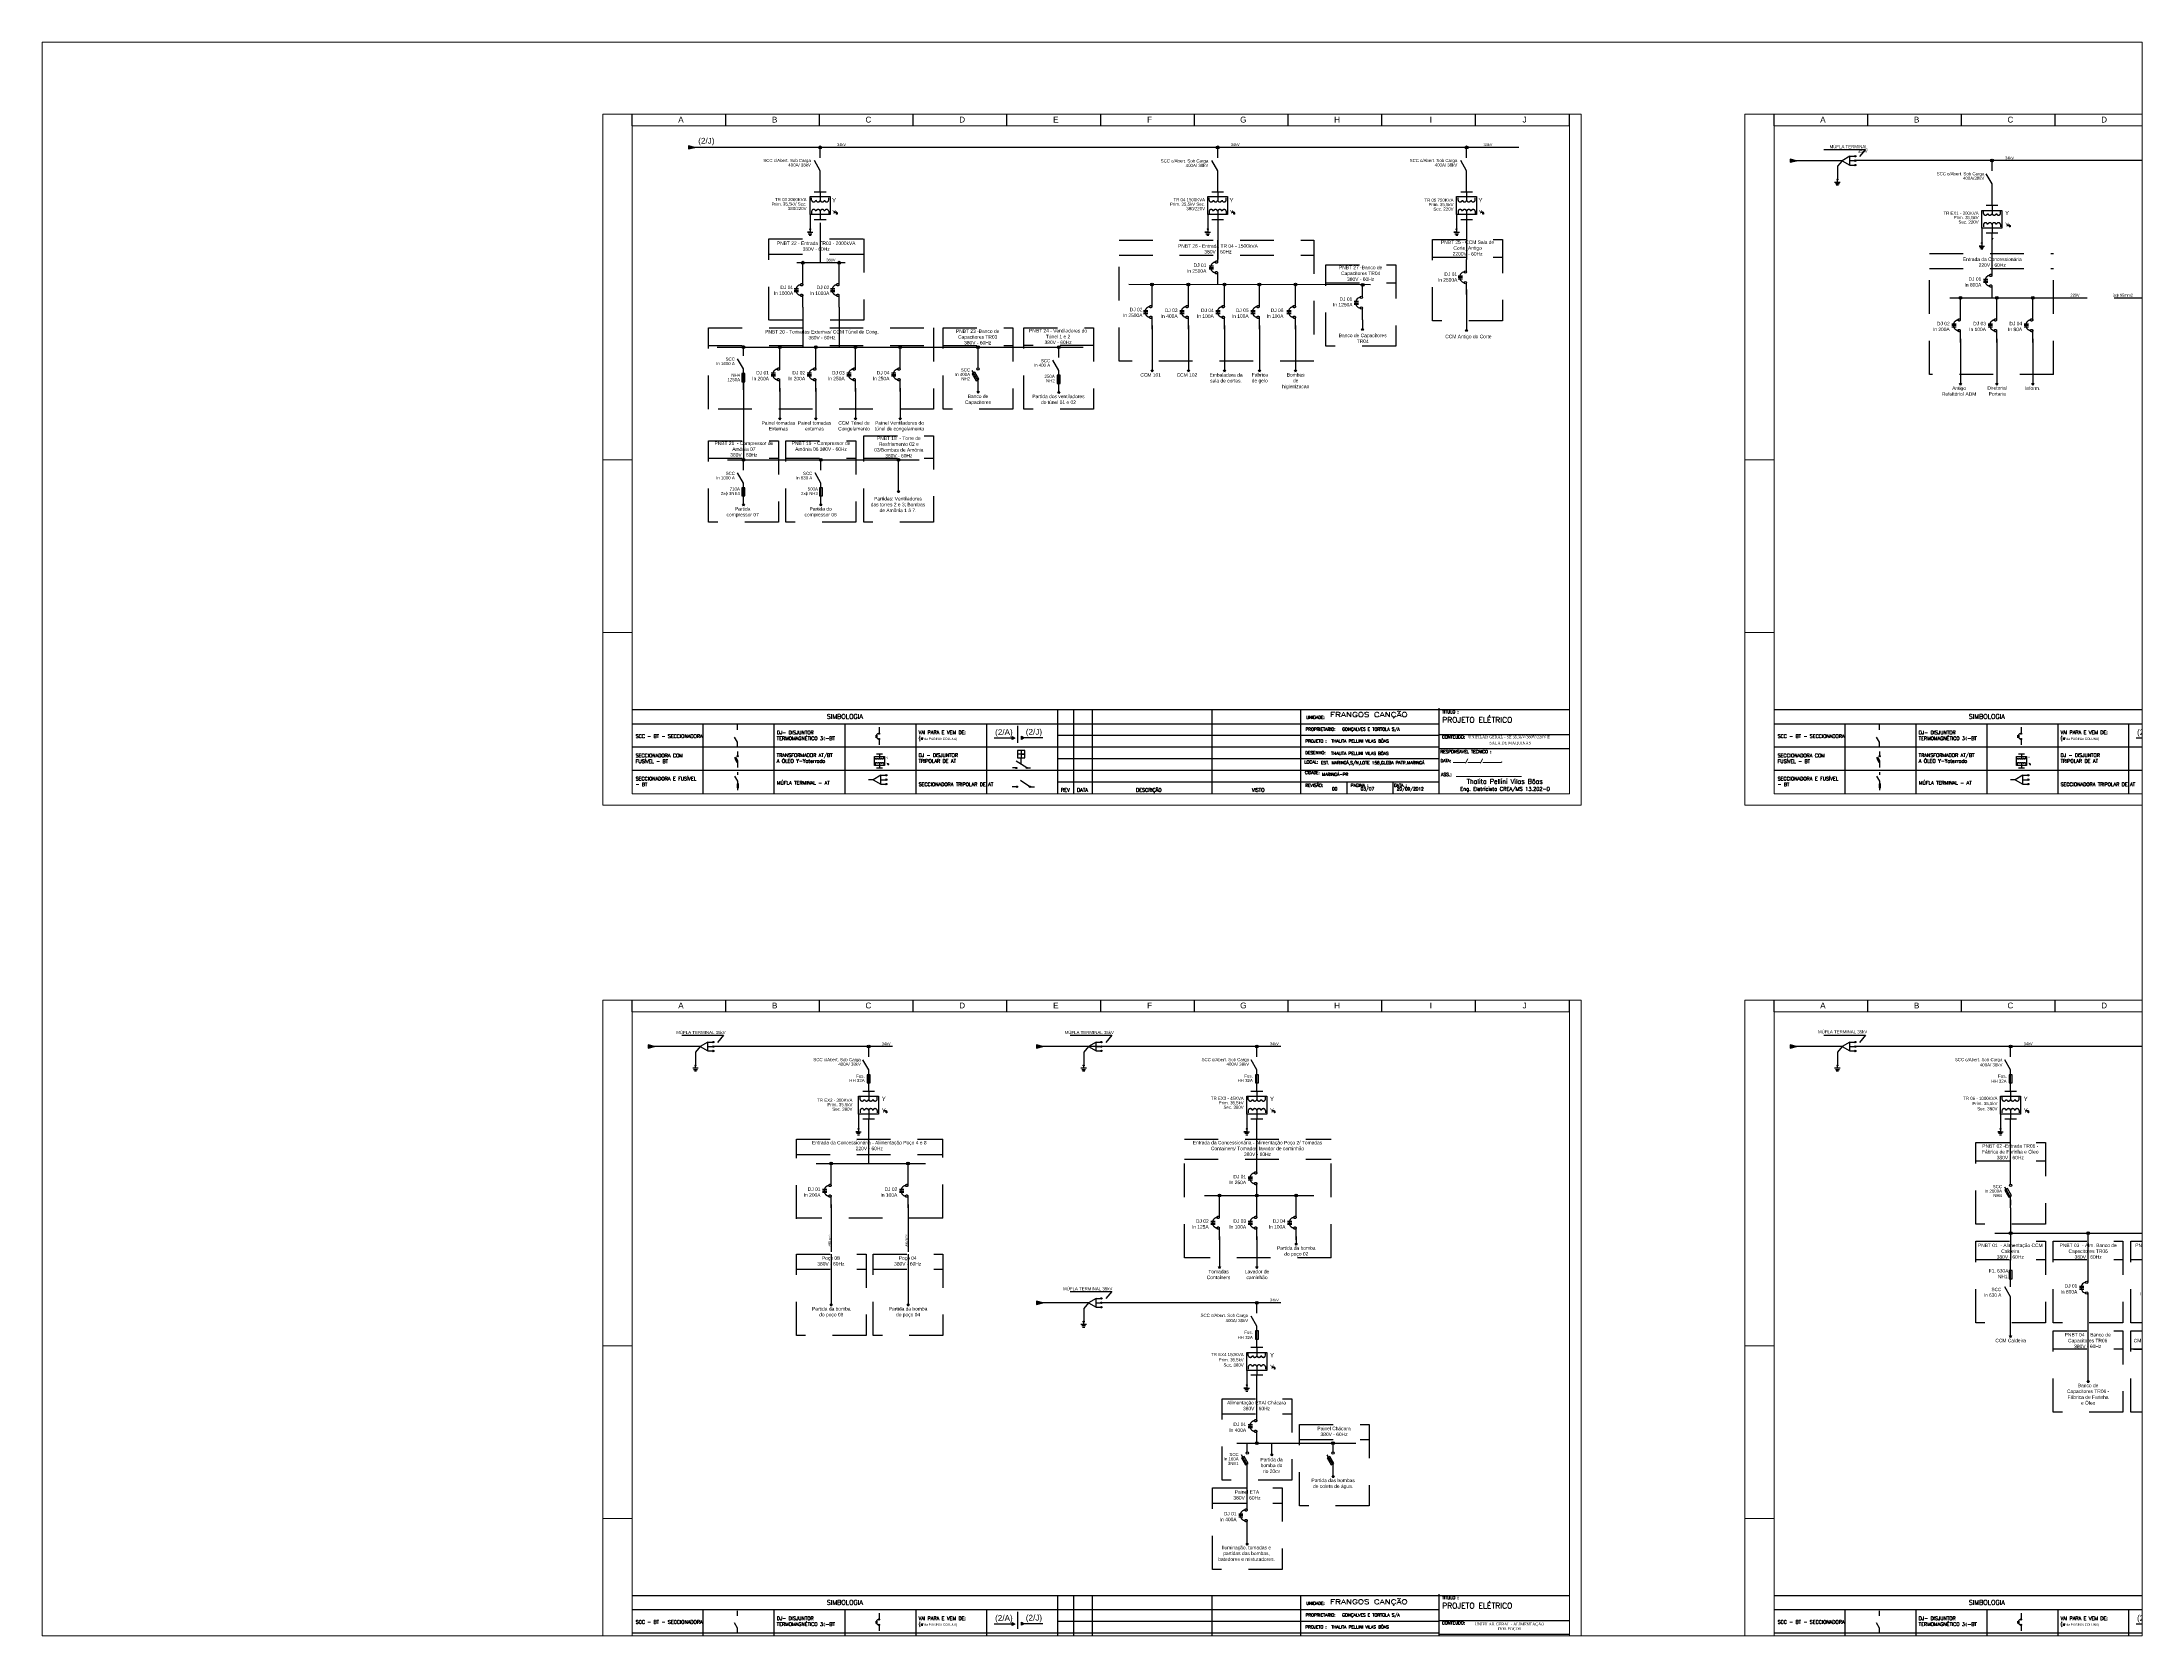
# Paper-space layout 'Layout2' of a CAD drawing. Header units: millimetres. Extents: x 26 to 231, y 20 to 176.
# The model-space entities are those that its viewports show. They can reach past a viewport. Long polylines and large blocks are cut down to what shows.
import ezdxf

# ---------------------------------------------------------------- set-up
doc = ezdxf.new("R2010")
doc.units = ezdxf.units.MM
doc.linetypes.add('HIDDEN2', pattern=[0.1875, 0.125, -0.0625])
doc.linetypes.add('JIS_02_0.7', pattern=[1.35, 0.75, -0.6])
for name, color, linetype in [('ATER', 4, 'Continuous'), ('CARGA', 251, 'Continuous'), ('COMPONENTES', 7, 'Continuous'), ('DETALHES', 4, 'Continuous'), ('FORMATO', 18, 'Continuous'), ('linhas', 6, 'Continuous'), ('LUMINARIA', 5, 'Continuous'), ('PAINEL', 5, 'JIS_02_0.7'), ('REG200-290', 5, 'Continuous'), ('texto', 1, 'Continuous'), ('TIMBRE', 7, 'Continuous')]:
    doc.layers.add(name, color=color, linetype=linetype)
doc.layers.add('CARIMBO', color=6, linetype='Continuous', lineweight=15)
doc.styles.add('REGUA240', font='romans.shx', dxfattribs={"width": 1.4})
doc.styles.add('ROMANC', font='romanc', dxfattribs={"height": 0.3})
doc.styles.add('ROMANS', font='romans', dxfattribs={"height": 100})
doc.styles.get("Standard").update_dxf_attribs({"font": 'arial.ttf'})
doc.styles.add('TEXTO', font='arial.ttf', dxfattribs={"height": 0.8})

# ---------------------------------------------------------------- blocks, each defined once
blk = doc.blocks.new('A$C221811D9')
at = {"layer": 'CARIMBO', "color": 7}
for p, q in [((0, 0), (0, 59.4)), ((2.5, 29.7), (0, 29.7)), ((2.5, 14.85), (0, 14.85))]:
    blk.add_line(p, q, dxfattribs=at)
at = {"layer": 'CARIMBO', "color": 12}
blk.add_line((2.5, 1), (2.5, 58.4), dxfattribs=at)
blk = doc.blocks.new('Y aterrado')
at = {"layer": 'texto', "lineweight": 50}
for p, q in [((0, 0), (1.05, 0)), ((1.05, 0), (1.05, -0.5)), ((0.65, -0.5), (1.45, -0.5)), ((1.25, -0.6), (0.85, -0.6)), ((1.15, -0.7), (0.95, -0.7)), ((1.05, -0.6), (1.25, -0.6))]:
    blk.add_line(p, q, dxfattribs=at)
at = {"layer": 'texto', "color": 2, "char_height": 1.8, "attachment_point": 1}
for insert in [(-0.94, 6.08), (-0.94, 1.04)]:
    blk.add_mtext_dynamic_manual_height_columns('{\\C1;Y}', width=4.8042, gutter_width=12.5, heights=[0], dxfattribs=dict(at, insert=insert))
blk = doc.blocks.new('aterr verm')
at = {"layer": 'texto'}
h = blk.add_hatch(color=256, dxfattribs=at)
edge = h.paths.add_edge_path()
edge.add_arc((0, 0), 0.2, 0, 360)
for p, q in [((0, -1.29), (-1.2, -1.29)), ((-1.2, -1.29), (1.2, -1.29)), ((-0.82, -1.91), (0.74, -1.91)), ((-0.39, -2.55), (0.47, -2.55)), ((0, -0.2), (0, -1.29))]:
    blk.add_line(p, q, dxfattribs=at)
blk.add_circle((0, 0), 0.2, dxfattribs=at)
blk = doc.blocks.new('DJ3f')
at = {"color": 6}
for p, q in [((-3.7, -11.1), (-1.86, -11.1)), ((-3.7, -11.74), (-1.86, -11.74)), ((-3.7, -12.38), (-1.86, -12.38))]:
    blk.add_line(p, q, dxfattribs=at)
at = {"color": 2}
for centre in [(-0.56, -9.45), (-0.56, -14.02)]:
    blk.add_circle(centre, 0.505, dxfattribs=at)
at = {"color": 4}
blk.add_arc((-0.76, -11.74), 2.28, 89.86556, 270.13403, dxfattribs=at)
at = {"layer": 'linhas', "color": 6}
for p, q in [((0, -9.38), (0, 0)), ((0, -19.12), (0, -14.02))]:
    blk.add_line(p, q, dxfattribs=at)
blk = doc.blocks.new('SCC')
at = {"layer": 'COMPONENTES'}
blk.add_line((0, 9.11), (-2.5, 13.44), dxfattribs=at)
at = {"layer": 'COMPONENTES', "color": 0}
blk.add_lwpolyline([(-0.65, 3.54), (0.65, 3.54), (0.65, 7.02), (-0.65, 7.02)], close=True, dxfattribs=at)
at = {"layer": 'linhas', "color": 6}
for p, q in [((0, 14.68), (0, 19.12)), ((0, 0), (0, 9.11))]:
    blk.add_line(p, q, dxfattribs=at)
blk = doc.blocks.new('SETA')
at = {"layer": 'CARGA'}
blk.add_hatch(color=256, dxfattribs=at).paths.add_polyline_path([(0.01, -0.75), (-0.42, 0), (0.44, 0)])
blk.add_lwpolyline([(0.01, -0.75), (-0.42, 0), (0.44, 0)], close=True, dxfattribs=at)
blk = doc.blocks.new('SCC F')
at = {"color": 2}
blk.add_circle((0, 9.74), 0.505, dxfattribs=at)
at = {"layer": 'ATER'}
blk.add_line((0, 4.67), (-2.5, 9), dxfattribs=at)
at = {"layer": 'COMPONENTES', "color": 0}
blk.add_lwpolyline([(-0.8, 4.66), (0.32, 5.31), (-1.42, 8.32), (-2.54, 7.67)], close=True, dxfattribs=at)
at = {"layer": 'linhas', "color": 6}
for p, q in [((0, 10.25), (0, 19.12)), ((0, 0), (0, 4.67))]:
    blk.add_line(p, q, dxfattribs=at)
blk = doc.blocks.new('MÚFLA TERMINAL')
at = {"layer": 'linhas'}
for p, q in [((-2.6, 1.9), (-0.6, 1.9)), ((-2.6, 0), (-0.6, 0)), ((-5.9, -0.01), (-7.93, -0.01)), ((-2.6, -1.91), (-0.6, -1.91))]:
    blk.add_line(p, q, dxfattribs=at)
blk.add_lwpolyline([(-5.9, -0.01), (-2.6, -1.91), (-2.6, 1.9)], close=True, dxfattribs=at)
for centre in [(-0.3, 1.9), (-0.3, 0), (-0.3, -1.91)]:
    blk.add_circle(centre, 0.3, dxfattribs=at)
blk = doc.blocks.new('aterram')
at = {"layer": 'linhas'}
h = blk.add_hatch(color=256, dxfattribs=at)
edge = h.paths.add_edge_path()
edge.add_arc((0, 0), 0.2, 0, 360)
for p, q in [((0, -0.9), (0, 0)), ((-1, -0.9), (1, -0.9)), ((-0.7, -1.42), (0.7, -1.42)), ((-0.4, -1.95), (0.4, -1.95))]:
    blk.add_line(p, q, dxfattribs=at)
blk.add_circle((0, 0), 0.2, dxfattribs=at)
blk = doc.blocks.new('TRAFO OLEO Y YATERR')
at = {"layer": 'COMPONENTES', "color": 0, "linetype": 'HIDDEN2'}
for p, q in [((-0.53, 6.34), (-0.53, 7.37)), ((-0.53, 1.62), (-0.53, 0.59))]:
    blk.add_line(p, q, dxfattribs=at)
for centre, start, end in [((-1.44, 6.54), 192.4164, 347.58328), ((-1.44, 1.42), 12.41672, 167.5836)]:
    blk.add_arc(centre, 0.93, start, end, dxfattribs=at)
at = {"layer": 'linhas'}
for p, q in [((-6.76, 9.93), (-4.2, 9.93)), ((-4.2, 9.93), (-1.64, 9.93)), ((-4.2, 9.93), (-4.2, 6.34)), ((-4.2, 1.62), (-4.2, -1.97)), ((-6.76, -1.97), (-4.2, -1.97)), ((-4.2, -1.97), (-1.64, -1.97))]:
    blk.add_line(p, q, dxfattribs=at)
at = {"layer": 'LUMINARIA', "color": 0, "linetype": 'HIDDEN2'}
blk.add_line((-7.92, 1.62), (-7.92, 0.59), dxfattribs=at)
for centre, start, end in [((-7.01, 6.54), 192.41672, 347.5836), ((-7.01, 1.42), 12.4164, 167.58328), ((-5.11, 6.54), 192.41672, 347.5836), ((-5.11, 1.42), 12.4164, 167.58328), ((-3.29, 6.54), 192.4164, 347.58328), ((-3.29, 1.42), 12.41672, 167.5836)]:
    blk.add_arc(centre, 0.93, start, end, dxfattribs=at)
at = {"layer": 'texto', "linetype": 'JIS_02_0.7'}
blk.add_lwpolyline([(-8.58, 7.69), (0, 7.69), (0, 0), (-8.58, 0)], close=True, dxfattribs=at)
at = {"layer": 'texto'}
blk.add_blockref('Y aterrado', (2.38, 1.38), dxfattribs=at)
blk = doc.blocks.new('DJ tripolar')
at = {"layer": 'COMPONENTES'}
h = blk.add_hatch(color=256, dxfattribs=at)
edge = h.paths.add_edge_path()
edge.add_arc((2, 0), 0.3, 0, 360)
h = blk.add_hatch(color=256, dxfattribs=at)
edge = h.paths.add_edge_path()
edge.add_arc((7.6, 0), 0.3, 0, 360)
at = {"layer": 'CARGA'}
blk.add_line((7.6, 0), (1.8, 3.7), dxfattribs=at)
at = {"layer": 'COMPONENTES'}
for centre in [(2, 0), (7.6, 0)]:
    blk.add_circle(centre, 0.3, dxfattribs=at)
at = {"layer": 'FORMATO'}
for p, q in [((6.6, 7.4), (2.6, 7.4)), ((4.6, 9.4), (4.6, 5.4)), ((4.6, 7.4), (6.6, 7.4)), ((4.6, 1.9), (4.6, 5.4))]:
    blk.add_line(p, q, dxfattribs=at)
blk.add_lwpolyline([(2.6, 5.4), (6.6, 5.4), (6.6, 9.4), (2.6, 9.4)], close=True, dxfattribs=at)
at = {"layer": 'linhas'}
for p, q in [((1.7, 0), (0, 0)), ((7.9, 0), (9.6, 0))]:
    blk.add_line(p, q, dxfattribs=at)

msp = doc.modelspace()

# ---------------------------------------------------------------- hatches: boundary and pattern name
at = {"layer": 'COMPONENTES'}
h = msp.add_hatch(color=256, dxfattribs=at)
edge = h.paths.add_edge_path()
edge.add_arc((2315.49, 1845.62), 0.3, 0, 360)
h = msp.add_hatch(color=256, dxfattribs=at)
edge = h.paths.add_edge_path()
edge.add_arc((2321.07, 1845.62), 0.3, 0, 360)
at = {"layer": 'linhas'}
for points in [[(2177.04, 2120.42), (2174.34, 2121.09), (2174.34, 2119.74)], [(2650.7, 2114.7), (2648, 2115.38), (2648, 2114.03)], [(2314.56, 1866.51), (2313.44, 1865.86), (2313.44, 1867.16)], [(2318.59, 1866.64), (2317.46, 1865.99), (2317.46, 1867.29)], [(2159.71, 1733.96), (2157.01, 1734.63), (2157.01, 1733.28)], [(2326.62, 1733.96), (2323.92, 1734.64), (2323.92, 1733.29)], [(2650.7, 1733.96), (2648, 1734.63), (2648, 1733.28)], [(2326.62, 1623.81), (2323.92, 1624.49), (2323.92, 1623.14)], [(2314.56, 1485.77), (2313.44, 1485.12), (2313.44, 1486.42)], [(2318.59, 1485.9), (2317.46, 1485.25), (2317.46, 1486.55)]]:
    msp.add_hatch(color=256, dxfattribs=at).paths.add_polyline_path(points)
h = msp.add_hatch(color=256, dxfattribs=at)
edge = h.paths.add_edge_path()
edge.add_arc((2230.94, 2120.42), 0.6, 0, 360)
h = msp.add_hatch(color=256, dxfattribs=at)
edge = h.paths.add_edge_path()
edge.add_arc((2401.83, 2120.42), 0.6, 0, 360)
h = msp.add_hatch(color=256, dxfattribs=at)
edge = h.paths.add_edge_path()
edge.add_arc((2508.87, 2120.42), 0.6, 0, 360)
h = msp.add_hatch(color=256, dxfattribs=at)
edge = h.paths.add_edge_path()
edge.add_arc((2734.76, 2114.71), 0.6, 0, 360)
h = msp.add_hatch(color=256, dxfattribs=at)
edge = h.paths.add_edge_path()
edge.add_arc((2223.5, 2070.84), 0.6, 0, 360)
h = msp.add_hatch(color=256, dxfattribs=at)
edge = h.paths.add_edge_path()
edge.add_arc((2239.05, 2070.84), 0.6, 0, 360)
h = msp.add_hatch(color=256, dxfattribs=at)
edge = h.paths.add_edge_path()
edge.add_arc((2373.61, 2061.42), 0.6, 0, 360)
h = msp.add_hatch(color=256, dxfattribs=at)
edge = h.paths.add_edge_path()
edge.add_arc((2389.21, 2061.42), 0.6, 0, 360)
h = msp.add_hatch(color=256, dxfattribs=at)
edge = h.paths.add_edge_path()
edge.add_arc((2404.76, 2061.42), 0.6, 0, 360)
h = msp.add_hatch(color=256, dxfattribs=at)
edge = h.paths.add_edge_path()
edge.add_arc((2419.76, 2061.42), 0.6, 0, 360)
h = msp.add_hatch(color=256, dxfattribs=at)
edge = h.paths.add_edge_path()
edge.add_arc((2435.31, 2061.42), 0.6, 0, 360)
h = msp.add_hatch(color=256, dxfattribs=at)
edge = h.paths.add_edge_path()
edge.add_arc((2464.15, 2061.29), 0.6, 0, 360)
h = msp.add_hatch(color=256, dxfattribs=at)
edge = h.paths.add_edge_path()
edge.add_arc((2721.18, 2055.71), 0.6, 0, 360)
h = msp.add_hatch(color=256, dxfattribs=at)
edge = h.paths.add_edge_path()
edge.add_arc((2736.78, 2055.71), 0.6, 0, 360)
h = msp.add_hatch(color=256, dxfattribs=at)
edge = h.paths.add_edge_path()
edge.add_arc((2752.33, 2055.71), 0.6, 0, 360)
h = msp.add_hatch(color=256, dxfattribs=at)
edge = h.paths.add_edge_path()
edge.add_arc((2197.93, 2034.57), 0.6, 0, 360)
h = msp.add_hatch(color=256, dxfattribs=at)
edge = h.paths.add_edge_path()
edge.add_arc((2213.53, 2034.57), 0.6, 0, 360)
h = msp.add_hatch(color=256, dxfattribs=at)
edge = h.paths.add_edge_path()
edge.add_arc((2229.08, 2034.57), 0.6, 0, 360)
h = msp.add_hatch(color=256, dxfattribs=at)
edge = h.paths.add_edge_path()
edge.add_arc((2246.08, 2034.57), 0.6, 0, 360)
h = msp.add_hatch(color=256, dxfattribs=at)
edge = h.paths.add_edge_path()
edge.add_arc((2265.33, 2034.57), 0.6, 0, 360)
h = msp.add_hatch(color=256, dxfattribs=at)
edge = h.paths.add_edge_path()
edge.add_arc((2298.79, 2034.57), 0.6, 0, 360)
h = msp.add_hatch(color=256, dxfattribs=at)
edge = h.paths.add_edge_path()
edge.add_arc((2298.79, 2034.57), 0.6, 0, 360)
h = msp.add_hatch(color=256, dxfattribs=at)
edge = h.paths.add_edge_path()
edge.add_arc((2333.5, 2034.57), 0.6, 0, 360)
h = msp.add_hatch(color=256, dxfattribs=at)
edge = h.paths.add_edge_path()
edge.add_arc((2333.5, 2034.57), 0.6, 0, 360)
h = msp.add_hatch(color=256, dxfattribs=at)
edge = h.paths.add_edge_path()
edge.add_arc((2197.93, 1986.16), 0.6, 0, 360)
h = msp.add_hatch(color=256, dxfattribs=at)
edge = h.paths.add_edge_path()
edge.add_arc((2231.22, 1986.16), 0.6, 0, 360)
h = msp.add_hatch(color=256, dxfattribs=at)
edge = h.paths.add_edge_path()
edge.add_arc((2264.63, 1986.16), 0.6, 0, 360)
h = msp.add_hatch(color=256, dxfattribs=at)
edge = h.paths.add_edge_path()
edge.add_arc((2251.78, 1733.96), 0.6, 0, 360)
h = msp.add_hatch(color=256, dxfattribs=at)
edge = h.paths.add_edge_path()
edge.add_arc((2418.69, 1733.97), 0.6, 0, 360)
h = msp.add_hatch(color=256, dxfattribs=at)
edge = h.paths.add_edge_path()
edge.add_arc((2742.76, 1733.96), 0.6, 0, 360)
h = msp.add_hatch(color=256, dxfattribs=at)
edge = h.paths.add_edge_path()
edge.add_arc((2235.68, 1683.7), 0.6, 0, 360)
h = msp.add_hatch(color=256, dxfattribs=at)
edge = h.paths.add_edge_path()
edge.add_arc((2268.69, 1683.7), 0.6, 0, 360)
h = msp.add_hatch(color=256, dxfattribs=at)
edge = h.paths.add_edge_path()
edge.add_arc((2402.59, 1669.97), 0.6, 0, 360)
h = msp.add_hatch(color=256, dxfattribs=at)
edge = h.paths.add_edge_path()
edge.add_arc((2418.69, 1669.97), 0.6, 0, 360)
h = msp.add_hatch(color=256, dxfattribs=at)
edge = h.paths.add_edge_path()
edge.add_arc((2435.6, 1669.97), 0.6, 0, 360)
h = msp.add_hatch(color=256, dxfattribs=at)
edge = h.paths.add_edge_path()
edge.add_arc((2742.76, 1653.75), 0.6, 0, 360)
h = msp.add_hatch(color=256, dxfattribs=at)
edge = h.paths.add_edge_path()
edge.add_arc((2776.05, 1653.75), 0.6, 0, 360)
h = msp.add_hatch(color=256, dxfattribs=at)
edge = h.paths.add_edge_path()
edge.add_arc((2418.69, 1623.82), 0.6, 0, 360)
h = msp.add_hatch(color=256, dxfattribs=at)
edge = h.paths.add_edge_path()
edge.add_arc((2418.69, 1563.49), 0.6, 0, 360)
h = msp.add_hatch(color=256, dxfattribs=at)
edge = h.paths.add_edge_path()
edge.add_arc((2451.43, 1563.49), 0.6, 0, 360)

# ---------------------------------------------------------------- linework, layer by layer
at = {"color": 6}
for p, q in [((2505.18, 2065.25), (2507.02, 2065.25)), ((2505.18, 2064.61), (2507.02, 2064.61)), ((2505.18, 2063.97), (2507.02, 2063.97)), ((2460.46, 2054.28), (2462.3, 2054.28)), ((2460.46, 2053.64), (2462.3, 2053.64)), ((2460.46, 2053), (2462.3, 2053)), ((2254.65, 1867.63), (2255.57, 1867.63)), ((2254.65, 1867.31), (2255.57, 1867.31)), ((2254.65, 1866.99), (2255.57, 1866.99)), ((2745.63, 1867.63), (2746.55, 1867.63)), ((2745.63, 1867.31), (2746.55, 1867.31)), ((2745.63, 1866.99), (2746.55, 1866.99)), ((2772.36, 1630.99), (2774.2, 1630.99)), ((2772.36, 1630.35), (2774.2, 1630.35)), ((2772.36, 1629.71), (2774.2, 1629.71)), ((2254.65, 1486.89), (2255.57, 1486.89)), ((2254.65, 1486.57), (2255.57, 1486.57)), ((2254.65, 1486.25), (2255.57, 1486.25)), ((2745.63, 1486.89), (2746.55, 1486.89)), ((2745.63, 1486.57), (2746.55, 1486.57)), ((2745.63, 1486.25), (2746.55, 1486.25))]:
    msp.add_line(p, q, dxfattribs=at)
at = {"color": 2}
for centre, radius in [((2508.31, 2066.89), 0.505), ((2508.31, 2062.32), 0.505), ((2463.59, 2055.92), 0.505), ((2463.59, 2051.36), 0.505), ((2256.21, 1868.45), 0.253), ((2256.21, 1866.17), 0.253), ((2747.2, 1868.45), 0.253), ((2747.2, 1866.17), 0.253), ((2195.48, 1858.74), 0.253), ((2686.47, 1858.74), 0.253), ((2775.49, 1632.63), 0.505), ((2775.49, 1628.06), 0.505), ((2414.57, 1559.21), 0.505), ((2451.43, 1559.21), 0.505), ((2256.21, 1487.71), 0.253), ((2256.21, 1485.43), 0.253), ((2747.2, 1487.71), 0.253), ((2747.2, 1485.43), 0.253), ((2195.48, 1477.99), 0.253), ((2686.47, 1477.99), 0.253)]:
    msp.add_circle(centre, radius, dxfattribs=at)
at = {"color": 4}
for centre, radius in [((2508.11, 2064.61), 2.28), ((2463.39, 2053.64), 2.28), ((2256.11, 1867.31), 1.14), ((2747.1, 1867.31), 1.14), ((2775.29, 1630.35), 2.28), ((2256.11, 1486.57), 1.14), ((2747.1, 1486.57), 1.14)]:
    msp.add_arc(centre, radius, 89.86556, 270.13403, dxfattribs=at)
at = {"layer": 'ATER'}
for p, q in [((2195.48, 1856.2), (2194.23, 1858.37)), ((2686.47, 1856.2), (2685.22, 1858.37)), ((2414.57, 1554.14), (2412.07, 1558.47)), ((2451.43, 1554.14), (2448.93, 1558.47)), ((2195.48, 1475.46), (2194.23, 1477.62)), ((2686.47, 1475.46), (2685.22, 1477.62))]:
    msp.add_line(p, q, dxfattribs=at)
at = {"layer": 'CARGA'}
msp.add_line((2321.07, 1845.62), (2317.02, 1848.32), dxfattribs=at)
at = {"layer": 'CARIMBO', "color": 7}
for p, q in [((2558.04, 2134.63), (2137.54, 2134.63)), ((2558.04, 2134.63), (2558.04, 1837.63)), ((3049.02, 2134.63), (2628.52, 2134.63)), ((2558.04, 1837.63), (2137.54, 1837.63)), ((3049.02, 1837.63), (2628.52, 1837.63)), ((2558.04, 1753.89), (2137.54, 1753.89)), ((2558.04, 1753.89), (2558.04, 1456.89)), ((3049.02, 1753.89), (2628.52, 1753.89))]:
    msp.add_line(p, q, dxfattribs=at)
at = {"layer": 'CARIMBO', "color": 12}
for p, q in [((2553.04, 2129.63), (2150.04, 2129.63)), ((2553.04, 2129.63), (2553.04, 1842.63)), ((3044.02, 2129.63), (2641.02, 2129.63)), ((2553.04, 1842.63), (2150.04, 1842.63)), ((3044.02, 1842.63), (2641.02, 1842.63)), ((2553.04, 1748.89), (2150.04, 1748.89)), ((2553.04, 1748.89), (2553.04, 1461.89)), ((3044.02, 1748.89), (2641.02, 1748.89))]:
    msp.add_line(p, q, dxfattribs=at)
at = {"layer": 'COMPONENTES'}
for p, q in [((2230.94, 2110.4), (2228.44, 2114.73)), ((2401.83, 2110.4), (2399.33, 2114.73)), ((2508.87, 2110.4), (2506.37, 2114.73)), ((2734.76, 2104.69), (2732.26, 2109.02)), ((2195.4, 1864.79), (2194.15, 1866.96)), ((2686.39, 1864.79), (2685.14, 1866.96)), ((2195.51, 1847.95), (2194.26, 1850.11)), ((2686.49, 1847.95), (2685.24, 1850.11)), ((2251.78, 1723.95), (2249.28, 1728.28)), ((2742.76, 1626.36), (2740.26, 1630.69)), ((2418.69, 1613.8), (2416.19, 1618.13)), ((2195.4, 1484.05), (2194.15, 1486.21)), ((2686.39, 1484.05), (2685.14, 1486.21))]:
    msp.add_line(p, q, dxfattribs=at)
at = {"layer": 'COMPONENTES', "color": 0, "linetype": 'HIDDEN2'}
for p, q in [((2234.61, 2097.71), (2234.61, 2098.74)), ((2405.51, 2097.71), (2405.51, 2098.74)), ((2512.55, 2097.71), (2512.55, 2098.74)), ((2234.61, 2092.99), (2234.61, 2091.96)), ((2405.51, 2092.99), (2405.51, 2091.96)), ((2512.55, 2092.99), (2512.55, 2091.96))]:
    msp.add_line(p, q, dxfattribs=at)
at = {"layer": 'COMPONENTES', "color": 1, "linetype": 'JIS_02_0.7'}
for p, q in [((2801.36, 2074.85), (2919.62, 2074.85)), ((2801.36, 1960.94), (2801.36, 2074.85)), ((2919.62, 1960.94), (2801.36, 1960.94))]:
    msp.add_line(p, q, dxfattribs=at)
at = {"layer": 'COMPONENTES', "color": 0}
for points in [[(2195.08, 1856.2), (2195.64, 1856.52), (2194.78, 1858.03), (2194.22, 1857.71)], [(2686.07, 1856.2), (2686.63, 1856.52), (2685.76, 1858.03), (2685.2, 1857.71)], [(2195.19, 1845.17), (2195.83, 1845.17), (2195.83, 1846.9), (2195.19, 1846.9)], [(2686.17, 1845.17), (2686.81, 1845.17), (2686.81, 1846.9), (2686.17, 1846.9)], [(2251.13, 1718.38), (2252.43, 1718.38), (2252.43, 1721.86), (2251.13, 1721.86)], [(2742.12, 1634.17), (2743.41, 1634.17), (2743.41, 1637.65), (2742.12, 1637.65)], [(2418.04, 1608.24), (2419.33, 1608.24), (2419.33, 1611.72), (2418.04, 1611.72)], [(2413.77, 1554.13), (2414.89, 1554.78), (2413.15, 1557.79), (2412.03, 1557.14)], [(2450.63, 1554.13), (2451.75, 1554.78), (2450.01, 1557.79), (2448.89, 1557.14)], [(2195.08, 1475.46), (2195.64, 1475.78), (2194.78, 1477.29), (2194.22, 1476.96)], [(2686.07, 1475.46), (2686.63, 1475.78), (2685.76, 1477.29), (2685.2, 1476.96)]]:
    msp.add_lwpolyline(points, close=True, dxfattribs=at)
at = {"layer": 'COMPONENTES'}
for centre in [(2315.49, 1845.62), (2321.07, 1845.62)]:
    msp.add_circle(centre, 0.3, dxfattribs=at)
at = {"layer": 'COMPONENTES', "color": 0, "linetype": 'HIDDEN2'}
for centre, start, end in [((2233.7, 2097.91), 192.4164, 347.58328), ((2404.6, 2097.91), 192.4164, 347.58328), ((2511.64, 2097.91), 192.4164, 347.58328), ((2233.7, 2092.79), 12.41672, 167.5836), ((2404.6, 2092.79), 12.41672, 167.5836), ((2511.64, 2092.79), 12.41672, 167.5836)]:
    msp.add_arc(centre, 0.93, start, end, dxfattribs=at)
at = {"layer": 'DETALHES', "color": 7}
for p, q in [((2333, 1878.8), (2333, 1842.63)), ((2150.04, 1872.72), (2333, 1872.72)), ((2180.53, 1872.72), (2180.53, 1842.63)), ((2211.03, 1872.72), (2211.03, 1842.63)), ((2241.52, 1872.72), (2241.52, 1842.63)), ((2272.01, 1872.72), (2272.01, 1842.63)), ((2302.5, 1872.72), (2302.5, 1842.63)), ((2641.02, 1872.72), (2823.98, 1872.72)), ((2671.52, 1872.72), (2671.52, 1842.63)), ((2702.01, 1872.72), (2702.01, 1842.63)), ((2732.5, 1872.72), (2732.5, 1842.63)), ((2762.99, 1872.72), (2762.99, 1842.63)), ((2793.49, 1872.72), (2793.49, 1842.63)), ((2150.04, 1862.72), (2333, 1862.72)), ((2641.02, 1862.72), (2823.98, 1862.72)), ((2150.04, 1852.72), (2333, 1852.72)), ((2641.02, 1852.72), (2823.98, 1852.72)), ((2150.04, 1491.97), (2333, 1491.97)), ((2180.53, 1491.97), (2180.53, 1461.89)), ((2211.03, 1491.97), (2211.03, 1461.89)), ((2241.52, 1491.97), (2241.52, 1461.89)), ((2272.01, 1491.97), (2272.01, 1461.89)), ((2302.5, 1491.97), (2302.5, 1461.89)), ((2333, 1498.06), (2333, 1461.89)), ((2641.02, 1491.97), (2823.98, 1491.97)), ((2671.52, 1491.97), (2671.52, 1461.89)), ((2702.01, 1491.97), (2702.01, 1461.89)), ((2732.5, 1491.97), (2732.5, 1461.89)), ((2762.99, 1491.97), (2762.99, 1461.89)), ((2793.49, 1491.97), (2793.49, 1461.89)), ((2150.04, 1481.97), (2333, 1481.97)), ((2641.02, 1481.97), (2823.98, 1481.97))]:
    msp.add_line(p, q, dxfattribs=at)
at = {"layer": 'FORMATO'}
for p, q in [((2150.04, 1878.8), (2333, 1878.8)), ((2437.54, 1878.8), (2553.04, 1878.8)), ((2496.94, 1879.36), (2496.94, 1842.63)), ((2641.02, 1878.8), (2823.98, 1878.8)), ((2437.54, 1872.72), (2496.94, 1872.72)), ((2437.54, 1867.72), (2496.94, 1867.72)), ((2437.54, 1862.72), (2496.94, 1862.72)), ((2496.94, 1868.04), (2553.04, 1868.04)), ((2496.94, 1862.1), (2553.04, 1862.1)), ((2437.54, 1857.72), (2496.94, 1857.72)), ((2437.54, 1852.72), (2496.94, 1852.72)), ((2437.54, 1847.72), (2496.94, 1847.72)), ((2457.34, 1847.72), (2457.34, 1842.63)), ((2477.14, 1847.72), (2477.14, 1842.63)), ((2150.04, 1498.06), (2333, 1498.06)), ((2437.54, 1498.06), (2553.04, 1498.06)), ((2437.54, 1491.97), (2496.94, 1491.97)), ((2496.94, 1498.61), (2496.94, 1461.89)), ((2641.02, 1498.06), (2823.98, 1498.06)), ((2437.54, 1486.97), (2496.94, 1486.97)), ((2437.54, 1481.97), (2496.94, 1481.97)), ((2496.94, 1487.3), (2553.04, 1487.3)), ((2496.94, 1481.36), (2553.04, 1481.36)), ((2437.54, 1476.97), (2496.94, 1476.97))]:
    msp.add_line(p, q, dxfattribs=at)
at = {"layer": 'FORMATO', "color": 12}
for p, q in [((2437.54, 1842.63), (2437.54, 1878.8)), ((2437.54, 1461.89), (2437.54, 1498.06))]:
    msp.add_line(p, q, dxfattribs=at)
at = {"layer": 'linhas', "color": 7}
for p, q in [((2150.04, 2129.63), (2150.04, 2134.63)), ((2150.04, 2129.63), (2150.04, 2134.63)), ((2190.34, 2129.63), (2190.34, 2134.63)), ((2190.34, 2129.63), (2190.34, 2134.63)), ((2230.64, 2129.63), (2230.64, 2134.63)), ((2270.94, 2129.63), (2270.94, 2134.63)), ((2311.24, 2129.63), (2311.24, 2134.63)), ((2351.54, 2129.63), (2351.54, 2134.63)), ((2391.84, 2129.63), (2391.84, 2134.63)), ((2432.14, 2129.63), (2432.14, 2134.63)), ((2472.44, 2129.63), (2472.44, 2134.63)), ((2512.74, 2129.63), (2512.74, 2134.63)), ((2553.04, 2129.63), (2553.04, 2134.63)), ((2641.02, 2129.63), (2641.02, 2134.63)), ((2641.02, 2129.63), (2641.02, 2134.63)), ((2681.32, 2129.63), (2681.32, 2134.63)), ((2681.32, 2129.63), (2681.32, 2134.63)), ((2721.62, 2129.63), (2721.62, 2134.63)), ((2761.92, 2129.63), (2761.92, 2134.63)), ((2802.22, 2129.63), (2802.22, 2134.63)), ((2315.9, 1864.49), (2315.9, 1871.79)), ((2150.04, 1748.89), (2150.04, 1753.89)), ((2150.04, 1748.89), (2150.04, 1753.89)), ((2190.34, 1748.89), (2190.34, 1753.89)), ((2190.34, 1748.89), (2190.34, 1753.89)), ((2230.64, 1748.89), (2230.64, 1753.89)), ((2270.94, 1748.89), (2270.94, 1753.89)), ((2311.24, 1748.89), (2311.24, 1753.89)), ((2351.54, 1748.89), (2351.54, 1753.89)), ((2391.84, 1748.89), (2391.84, 1753.89)), ((2432.14, 1748.89), (2432.14, 1753.89)), ((2472.44, 1748.89), (2472.44, 1753.89)), ((2512.74, 1748.89), (2512.74, 1753.89)), ((2553.04, 1748.89), (2553.04, 1753.89)), ((2641.02, 1748.89), (2641.02, 1753.89)), ((2641.02, 1748.89), (2641.02, 1753.89)), ((2681.32, 1748.89), (2681.32, 1753.89)), ((2681.32, 1748.89), (2681.32, 1753.89)), ((2721.62, 1748.89), (2721.62, 1753.89)), ((2761.92, 1748.89), (2761.92, 1753.89)), ((2802.22, 1748.89), (2802.22, 1753.89)), ((2315.9, 1483.74), (2315.9, 1491.05))]:
    msp.add_line(p, q, dxfattribs=at)
at = {"layer": 'linhas'}
for p, q in [((2531.33, 2120.42), (2177.04, 2120.42)), ((2670.33, 2114.7), (2668.29, 2112.33)), ((2855, 2114.71), (2676.23, 2114.71)), ((2668.29, 2112.33), (2668.29, 2106.59)), ((2228.38, 2101.3), (2230.94, 2101.3)), ((2230.94, 2101.3), (2233.5, 2101.3)), ((2230.94, 2101.3), (2230.94, 2097.71)), ((2399.27, 2101.3), (2401.83, 2101.3)), ((2401.83, 2101.3), (2404.39, 2101.3)), ((2401.83, 2101.3), (2401.83, 2097.71)), ((2506.31, 2101.3), (2508.87, 2101.3)), ((2508.87, 2101.3), (2511.43, 2101.3)), ((2508.87, 2101.3), (2508.87, 2097.71)), ((2228.38, 2089.4), (2230.94, 2089.4)), ((2230.94, 2092.99), (2230.94, 2089.4)), ((2230.94, 2089.4), (2233.5, 2089.4)), ((2230.94, 2087.99), (2230.94, 2070.84)), ((2399.27, 2089.4), (2401.83, 2089.4)), ((2401.83, 2092.99), (2401.83, 2089.4)), ((2401.83, 2089.4), (2404.39, 2089.4)), ((2401.83, 2089.4), (2401.83, 2072.26)), ((2506.31, 2089.4), (2508.87, 2089.4)), ((2508.87, 2092.99), (2508.87, 2089.4)), ((2508.87, 2089.4), (2511.43, 2089.4)), ((2508.87, 2089.4), (2508.87, 2072.26)), ((2734.76, 2068.35), (2734.76, 2083.7)), ((2241.65, 2070.84), (2220.88, 2070.84)), ((2467.58, 2061.29), (2363.57, 2061.42)), ((2508.87, 2059.4), (2508.87, 2042.04)), ((2223.5, 2051.72), (2223.5, 2034.57)), ((2239.05, 2051.72), (2239.05, 2034.57)), ((2716.63, 2055.71), (2761.24, 2055.71)), ((2373.61, 2043.82), (2373.61, 2024.59)), ((2389.21, 2043.82), (2389.21, 2024.59)), ((2404.76, 2043.82), (2404.76, 2024.59)), ((2419.76, 2043.82), (2419.76, 2024.59)), ((2435.31, 2043.82), (2435.31, 2024.59)), ((2464.15, 2046.26), (2464.15, 2042.42)), ((2186.59, 2034.57), (2344.06, 2034.57)), ((2721.18, 2038.11), (2721.18, 2018.88)), ((2736.78, 2038.11), (2736.78, 2018.88)), ((2752.33, 2038.11), (2752.33, 2018.88)), ((2197.93, 2019.7), (2197.93, 1986.76)), ((2213.53, 2016.97), (2213.53, 2003.97)), ((2229.08, 2016.97), (2229.08, 2003.97)), ((2246.08, 2016.97), (2246.08, 2003.97)), ((2265.33, 2016.97), (2265.33, 2003.97)), ((2191.1, 1986.16), (2273.5, 1986.16)), ((2264.63, 1972.77), (2264.63, 1986.16)), ((2264.63, 1971.95), (2264.63, 1972.02)), ((2313.81, 1866.51), (2305.72, 1866.51)), ((2326.69, 1866.64), (2318.59, 1866.64)), ((2804.8, 1866.51), (2796.7, 1866.51)), ((2315.19, 1845.62), (2313.49, 1845.62)), ((2321.37, 1845.62), (2323.07, 1845.62)), ((2179.35, 1733.96), (2177.31, 1731.58)), ((2262.04, 1733.96), (2185.25, 1733.96)), ((2364.01, 1733.96), (2323.92, 1733.96)), ((2346.25, 1733.96), (2344.22, 1731.59)), ((2428.95, 1733.97), (2352.15, 1733.97)), ((2670.33, 1733.96), (2668.29, 1731.58)), ((2855, 1733.96), (2676.23, 1733.96)), ((2177.31, 1731.58), (2177.31, 1725.84)), ((2344.22, 1731.59), (2344.22, 1725.85)), ((2668.29, 1731.58), (2668.29, 1725.84)), ((2251.78, 1683.7), (2251.78, 1702.95)), ((2418.69, 1683.71), (2418.69, 1702.96)), ((2742.76, 1683.7), (2742.76, 1702.95)), ((2229.25, 1683.7), (2276.25, 1683.7)), ((2235.68, 1666.09), (2235.68, 1660.24)), ((2268.69, 1666.09), (2268.69, 1660.24)), ((2396.16, 1669.97), (2443.16, 1669.97)), ((2742.76, 1668.12), (2742.76, 1665.79)), ((2742.76, 1664.58), (2742.76, 1642.08)), ((2402.59, 1652.37), (2402.59, 1639.21)), ((2418.69, 1652.37), (2418.69, 1639.21)), ((2435.6, 1652.37), (2435.6, 1649.3)), ((2735.93, 1653.75), (3027.77, 1653.75)), ((2235.68, 1644.78), (2235.68, 1623.22)), ((2268.69, 1644.78), (2268.69, 1623.22)), ((2235.68, 1622.4), (2235.68, 1622.47)), ((2268.69, 1622.4), (2268.69, 1622.47)), ((2346.25, 1623.81), (2344.22, 1621.44)), ((2344.22, 1621.44), (2344.22, 1615.7)), ((2428.95, 1623.82), (2352.15, 1623.82)), ((2742.76, 1609.58), (2742.76, 1622.96)), ((2776.05, 1609.58), (2776.05, 1622.96)), ((2742.76, 1608.76), (2742.76, 1608.83)), ((2776.05, 1590.26), (2776.05, 1611.24)), ((2884.04, 1603.69), (2795.56, 1603.69)), ((2418.69, 1573.55), (2418.69, 1592.8)), ((2776.05, 1589.44), (2776.05, 1589.51)), ((2410.01, 1563.49), (2461.2, 1563.49)), ((2425.07, 1558), (2425.07, 1558.07)), ((2451.43, 1548.65), (2451.43, 1548.72)), ((2414.57, 1519.63), (2414.57, 1519.69)), ((2313.81, 1485.77), (2305.72, 1485.77)), ((2326.69, 1485.9), (2318.59, 1485.9)), ((2804.8, 1485.77), (2796.7, 1485.77))]:
    msp.add_line(p, q, dxfattribs=at)
at = {"layer": 'linhas', "color": 6}
for p, q in [((2230.94, 2115.98), (2230.94, 2120.42)), ((2401.83, 2115.98), (2401.83, 2120.42)), ((2508.87, 2115.98), (2508.87, 2120.42)), ((2734.76, 2110.27), (2734.76, 2114.71)), ((2230.94, 2101.3), (2230.94, 2110.4)), ((2401.83, 2101.3), (2401.83, 2110.4)), ((2508.87, 2101.3), (2508.87, 2110.4)), ((2734.76, 2095.59), (2734.76, 2104.69)), ((2508.87, 2066.96), (2508.87, 2072.26)), ((2464.15, 2056), (2464.15, 2061.29)), ((2508.87, 2057.22), (2508.87, 2062.32)), ((2464.15, 2046.26), (2464.15, 2051.36)), ((2195.4, 1870.02), (2195.4, 1872.24)), ((2256.49, 1868.49), (2256.49, 1871.19)), ((2686.39, 1870.02), (2686.39, 1872.24)), ((2747.48, 1868.49), (2747.48, 1871.19)), ((2195.4, 1862.96), (2195.4, 1864.79)), ((2195.48, 1858.99), (2195.48, 1860.78)), ((2256.49, 1863.62), (2256.49, 1866.17)), ((2686.39, 1862.96), (2686.39, 1864.79)), ((2686.47, 1858.99), (2686.47, 1860.78)), ((2747.48, 1863.62), (2747.48, 1866.17)), ((2195.48, 1853.87), (2195.48, 1856.2)), ((2195.51, 1850.74), (2195.51, 1851.87)), ((2686.47, 1853.87), (2686.47, 1856.2)), ((2686.49, 1850.74), (2686.49, 1851.87)), ((2195.51, 1844.09), (2195.51, 1847.95)), ((2686.49, 1844.09), (2686.49, 1847.95)), ((2251.78, 1729.52), (2251.78, 1733.96)), ((2251.78, 1714.84), (2251.78, 1723.95)), ((2776.05, 1632.7), (2776.05, 1653.15)), ((2742.76, 1630.7), (2742.76, 1642.08)), ((2742.76, 1622.96), (2742.76, 1626.36)), ((2776.05, 1622.96), (2776.05, 1628.06)), ((2418.69, 1619.38), (2418.69, 1623.82)), ((2418.69, 1604.7), (2418.69, 1613.8)), ((2414.57, 1559.72), (2414.57, 1563.49)), ((2425.07, 1558.82), (2425.07, 1563.49)), ((2451.43, 1559.72), (2451.43, 1563.49)), ((2414.57, 1544.23), (2414.57, 1554.14)), ((2451.43, 1549.47), (2451.43, 1554.14)), ((2414.57, 1520.44), (2414.57, 1525.11)), ((2195.4, 1489.28), (2195.4, 1491.5)), ((2256.49, 1487.75), (2256.49, 1490.45)), ((2686.39, 1489.28), (2686.39, 1491.5)), ((2747.48, 1487.75), (2747.48, 1490.45)), ((2195.4, 1482.21), (2195.4, 1484.05)), ((2256.49, 1482.88), (2256.49, 1485.43)), ((2686.39, 1482.21), (2686.39, 1484.05)), ((2747.48, 1482.88), (2747.48, 1485.43)), ((2195.48, 1478.25), (2195.48, 1480.04)), ((2686.47, 1478.25), (2686.47, 1480.04))]:
    msp.add_line(p, q, dxfattribs=at)
at = {"layer": 'linhas', "lineweight": 30}
for p, q in [((2668.3, 2114.7), (2650.7, 2114.7)), ((2177.32, 1733.96), (2159.71, 1733.96)), ((2344.23, 1733.96), (2326.62, 1733.96)), ((2668.3, 1733.96), (2650.7, 1733.96)), ((2344.23, 1623.81), (2326.62, 1623.81))]:
    msp.add_line(p, q, dxfattribs=at)
at = {"layer": 'linhas', "color": 2}
msp.add_line((2734.76, 2080.65), (2735.23, 2081.53), dxfattribs=at)
at = {"layer": 'linhas', "linetype": 'JIS_02_0.7'}
for p, q in [((2761.24, 2055.71), (2806.44, 2055.71)), ((2235.68, 1660.24), (2235.68, 1644.78)), ((2268.69, 1660.24), (2268.69, 1644.78))]:
    msp.add_line(p, q, dxfattribs=at)
at = {"layer": 'linhas'}
for points in [[(2174.34, 2119.74), (2177.04, 2120.42), (2174.34, 2121.09), (2174.34, 2119.74)], [(2648, 2114.03), (2650.7, 2114.7), (2648, 2115.38), (2648, 2114.03)], [(2157.01, 1733.28), (2159.71, 1733.96), (2157.01, 1734.63), (2157.01, 1733.28)], [(2323.92, 1733.29), (2326.62, 1733.96), (2323.92, 1734.64), (2323.92, 1733.29)], [(2648, 1733.28), (2650.7, 1733.96), (2648, 1734.63), (2648, 1733.28)], [(2323.92, 1623.14), (2326.62, 1623.81), (2323.92, 1624.49), (2323.92, 1623.14)]]:
    msp.add_lwpolyline(points, dxfattribs=at)
for points in [[(2314.56, 1866.51), (2313.44, 1865.86), (2313.44, 1867.16)], [(2318.59, 1866.64), (2317.46, 1865.99), (2317.46, 1867.29)], [(2314.56, 1485.77), (2313.44, 1485.12), (2313.44, 1486.42)], [(2318.59, 1485.9), (2317.46, 1485.25), (2317.46, 1486.55)]]:
    msp.add_lwpolyline(points, close=True, dxfattribs=at)
for centre in [(2230.94, 2120.42), (2401.83, 2120.42), (2508.87, 2120.42), (2734.76, 2114.71), (2223.5, 2070.84), (2239.05, 2070.84), (2373.61, 2061.42), (2389.21, 2061.42), (2404.76, 2061.42), (2419.76, 2061.42), (2435.31, 2061.42), (2464.15, 2061.29), (2721.18, 2055.71), (2736.78, 2055.71), (2752.33, 2055.71), (2197.93, 2034.57), (2213.53, 2034.57), (2229.08, 2034.57), (2246.08, 2034.57), (2265.33, 2034.57), (2298.79, 2034.57), (2298.79, 2034.57), (2333.5, 2034.57), (2333.5, 2034.57), (2197.93, 1986.16), (2231.22, 1986.16), (2264.63, 1986.16), (2251.78, 1733.96), (2418.69, 1733.97), (2742.76, 1733.96), (2235.68, 1683.7), (2268.69, 1683.7), (2402.59, 1669.97), (2418.69, 1669.97), (2435.6, 1669.97), (2742.76, 1653.75), (2776.05, 1653.75), (2418.69, 1623.82), (2418.69, 1563.49), (2451.43, 1563.49)]:
    msp.add_circle(centre, 0.6, dxfattribs=at)
at = {"layer": 'LUMINARIA', "color": 0, "linetype": 'HIDDEN2'}
for p, q in [((2227.22, 2097.71), (2227.22, 2098.74)), ((2398.12, 2097.71), (2398.12, 2098.74)), ((2505.16, 2097.71), (2505.16, 2098.74)), ((2227.22, 2092.99), (2227.22, 2091.96)), ((2398.12, 2092.99), (2398.12, 2091.96)), ((2505.16, 2092.99), (2505.16, 2091.96)), ((2731.05, 2092), (2731.05, 2093.03)), ((2248.06, 1711.25), (2248.06, 1712.29)), ((2414.97, 1711.26), (2414.97, 1712.29)), ((2739.05, 1711.25), (2739.05, 1712.29)), ((2414.97, 1601.11), (2414.97, 1602.14))]:
    msp.add_line(p, q, dxfattribs=at)
for centre, start, end in [((2228.13, 2097.91), 192.41672, 347.5836), ((2230.03, 2097.91), 192.41672, 347.5836), ((2231.85, 2097.91), 192.4164, 347.58328), ((2399.02, 2097.91), 192.41672, 347.5836), ((2400.92, 2097.91), 192.41672, 347.5836), ((2402.74, 2097.91), 192.4164, 347.58328), ((2506.07, 2097.91), 192.41672, 347.5836), ((2507.96, 2097.91), 192.41672, 347.5836), ((2509.78, 2097.91), 192.4164, 347.58328), ((2228.13, 2092.79), 12.4164, 167.58328), ((2230.03, 2092.79), 12.4164, 167.58328), ((2231.85, 2092.79), 12.41672, 167.5836), ((2399.02, 2092.79), 12.4164, 167.58328), ((2400.92, 2092.79), 12.4164, 167.58328), ((2402.74, 2092.79), 12.41672, 167.5836), ((2506.07, 2092.79), 12.4164, 167.58328), ((2507.96, 2092.79), 12.4164, 167.58328), ((2509.78, 2092.79), 12.41672, 167.5836)]:
    msp.add_arc(centre, 0.93, start, end, dxfattribs=at)
at = {"layer": 'PAINEL'}
for p, q in [((2208.87, 2081.08), (2249.63, 2081.08)), ((2208.87, 2046.08), (2208.87, 2081.08)), ((2249.63, 2081.08), (2249.63, 2046.08)), ((2359.44, 2080.56), (2443.13, 2080.56)), ((2359.44, 2028.51), (2359.44, 2080.56)), ((2443.13, 2080.56), (2443.13, 2028.51)), ((2208.87, 2074.58), (2249.63, 2074.58)), ((2359.44, 2074.06), (2443.13, 2074.06)), ((2494.24, 2073.17), (2524.24, 2073.17)), ((2707.91, 2074.85), (2761.24, 2074.85)), ((2707.91, 2022.8), (2707.91, 2074.85)), ((2707.91, 2068.35), (2761.24, 2068.35)), ((2761.24, 2022.8), (2761.24, 2074.85)), ((2448.36, 2062.2), (2478.36, 2062.2)), ((2182.93, 2042.88), (2279.63, 2042.88)), ((2182.93, 2007.88), (2182.93, 2042.88)), ((2249.63, 2046.08), (2208.87, 2046.08)), ((2279.63, 2042.88), (2279.63, 2007.88)), ((2182.93, 2035.24), (2279.63, 2035.24)), ((2283.79, 2035.24), (2313.79, 2035.24)), ((2348.5, 2035.24), (2318.5, 2035.24)), ((2443.13, 2028.51), (2359.44, 2028.51)), ((2761.24, 2022.8), (2707.91, 2022.8)), ((2279.63, 2007.88), (2182.93, 2007.88)), ((2182.93, 1986.83), (2212.93, 1986.83)), ((2216.22, 1986.83), (2246.22, 1986.83)), ((2249.63, 1986.83), (2279.63, 1986.83)), ((2220.68, 1694.11), (2283.69, 1694.11)), ((2220.68, 1659.94), (2220.68, 1694.11)), ((2283.69, 1660.24), (2283.69, 1694.11)), ((2387.59, 1694.11), (2450.6, 1694.11)), ((2387.59, 1643.13), (2387.59, 1694.11)), ((2450.6, 1643.13), (2450.6, 1694.11)), ((2220.68, 1687.61), (2283.69, 1687.61)), ((2387.59, 1685.53), (2450.6, 1685.53)), ((2727.76, 1684.91), (2757.76, 1684.91)), ((2283.69, 1660.24), (2220.68, 1660.24)), ((2220.68, 1638.28), (2250.68, 1638.28)), ((2253.69, 1638.28), (2283.69, 1638.28)), ((2450.6, 1643.13), (2387.59, 1643.13)), ((2727.76, 1642.49), (2757.76, 1642.49)), ((2761.05, 1642.49), (2791.05, 1642.49)), ((2794.46, 1642.49), (2824.46, 1642.49)), ((2761.05, 1604.05), (2791.05, 1604.05)), ((2794.46, 1604.05), (2824.46, 1604.05)), ((2403.69, 1576.11), (2433.69, 1576.11)), ((2437.01, 1565.03), (2467.01, 1565.03)), ((2399.57, 1537.73), (2429.57, 1537.73))]:
    msp.add_line(p, q, dxfattribs=at)
for points in [[(2494.24, 2080.87), (2524.24, 2080.87), (2524.24, 2045.87), (2494.24, 2045.87)], [(2448.36, 2069.91), (2478.36, 2069.91), (2478.36, 2034.91), (2448.36, 2034.91)], [(2283.79, 2042.88), (2313.79, 2042.88), (2313.79, 2007.88), (2283.79, 2007.88)], [(2318.5, 2042.88), (2348.5, 2042.88), (2348.5, 2007.88), (2318.5, 2007.88)], [(2249.63, 1996.48), (2279.63, 1996.48), (2279.63, 1959.32), (2249.63, 1959.32)], [(2182.93, 1994.32), (2212.93, 1994.32), (2212.93, 1959.32), (2182.93, 1959.32)], [(2216.22, 1994.32), (2246.22, 1994.32), (2246.22, 1959.32), (2216.22, 1959.32)], [(2727.76, 1692.67), (2757.76, 1692.67), (2757.76, 1657.67), (2727.76, 1657.67)], [(2220.68, 1644.78), (2250.68, 1644.78), (2250.68, 1609.78), (2220.68, 1609.78)], [(2253.69, 1644.78), (2283.69, 1644.78), (2283.69, 1609.78), (2253.69, 1609.78)], [(2727.76, 1650.25), (2757.76, 1650.25), (2757.76, 1615.25), (2727.76, 1615.25)], [(2761.05, 1650.25), (2791.05, 1650.25), (2791.05, 1615.25), (2761.05, 1615.25)], [(2794.46, 1650.25), (2824.46, 1650.25), (2824.46, 1615.25), (2794.46, 1615.25)], [(2761.05, 1611.82), (2791.05, 1611.82), (2791.05, 1576.82), (2761.05, 1576.82)], [(2794.46, 1611.82), (2824.46, 1611.82), (2824.46, 1576.82), (2794.46, 1576.82)], [(2403.69, 1582.61), (2433.69, 1582.61), (2433.69, 1547.61), (2403.69, 1547.61)], [(2437.01, 1571.53), (2467.01, 1571.53), (2467.01, 1536.53), (2437.01, 1536.53)], [(2399.57, 1544.23), (2429.57, 1544.23), (2429.57, 1509.23), (2399.57, 1509.23)]]:
    msp.add_lwpolyline(points, close=True, dxfattribs=at)
at = {"layer": 'texto'}
for p, q in [((2662.43, 2119.56), (2680.32, 2119.56)), ((2680.32, 2119.56), (2677.75, 2116.49)), ((2226.63, 2091.55), (2226.63, 2085.2)), ((2397.53, 2091.55), (2397.53, 2085.2)), ((2504.57, 2091.55), (2504.57, 2085.2)), ((2730.39, 2085.66), (2730.39, 2079.31)), ((2171.45, 1738.81), (2189.34, 1738.81)), ((2189.34, 1738.81), (2186.77, 1735.75)), ((2338.36, 1738.82), (2356.25, 1738.82)), ((2356.25, 1738.82), (2353.68, 1735.76)), ((2662.43, 1738.81), (2680.32, 1738.81)), ((2680.32, 1738.81), (2677.75, 1735.75)), ((2247.4, 1704.92), (2247.4, 1698.57)), ((2414.31, 1704.92), (2414.31, 1698.57)), ((2738.39, 1704.92), (2738.39, 1698.57)), ((2338.36, 1628.67), (2356.25, 1628.67)), ((2356.25, 1628.67), (2353.68, 1625.6)), ((2414.31, 1594.77), (2414.31, 1588.42))]:
    msp.add_line(p, q, dxfattribs=at)
at = {"layer": 'texto', "linetype": 'JIS_02_0.7'}
for points in [[(2226.63, 2099.24), (2235.21, 2099.24), (2235.21, 2091.55), (2226.63, 2091.55)], [(2397.53, 2099.24), (2406.1, 2099.24), (2406.1, 2091.55), (2397.53, 2091.55)], [(2504.57, 2099.24), (2513.14, 2099.24), (2513.14, 2091.55), (2504.57, 2091.55)]]:
    msp.add_lwpolyline(points, close=True, dxfattribs=at)
at = {"layer": 'TIMBRE'}
for p, q in [((2333, 1878.8), (2437.54, 1878.8)), ((2340, 1842.63), (2340, 1878.8)), ((2348, 1842.63), (2348, 1878.8)), ((2399.38, 1878.8), (2399.38, 1842.63)), ((2333, 1872.72), (2437.54, 1872.72)), ((2333, 1867.72), (2437.54, 1867.72)), ((2333, 1862.72), (2437.54, 1862.72)), ((2333, 1857.72), (2437.54, 1857.72)), ((2333, 1852.72), (2437.54, 1852.72)), ((2333, 1847.72), (2437.54, 1847.72)), ((2333, 1498.06), (2437.54, 1498.06)), ((2333, 1491.97), (2437.54, 1491.97)), ((2340, 1461.89), (2340, 1498.06)), ((2348, 1461.89), (2348, 1498.06)), ((2399.38, 1498.06), (2399.38, 1461.89)), ((2333, 1486.97), (2437.54, 1486.97)), ((2333, 1481.97), (2437.54, 1481.97)), ((2333, 1476.97), (2437.54, 1476.97))]:
    msp.add_line(p, q, dxfattribs=at)

# ---------------------------------------------------------------- block references
at = {"layer": 'ATER', "xscale": 5, "yscale": 5, "zscale": 5}
for p in [(2137.54, 1837.63), (2628.52, 1837.63), (2137.54, 1456.89), (2628.52, 1456.89)]:
    msp.add_blockref('A$C221811D9', p, dxfattribs=at)
at = {"layer": 'CARGA'}
for p in [(2464.15, 2042.42), (2508.86, 2042.04), (2373.6, 2024.59), (2389.2, 2024.59), (2404.75, 2024.59), (2419.75, 2024.59), (2435.3, 2024.59), (2298.79, 2015.45), (2298.79, 2015.45), (2333.49, 2015.35), (2721.17, 2018.88), (2736.77, 2018.88), (2752.32, 2018.88), (2213.53, 2003.96), (2229.07, 2003.96), (2246.07, 2003.96), (2265.32, 2003.96), (2264.62, 1972.77), (2197.93, 1967.04), (2231.21, 1967.04), (2435.59, 1649.3), (2402.58, 1639.21), (2418.68, 1639.21), (2235.67, 1623.22), (2268.68, 1623.22), (2742.75, 1609.58), (2776.04, 1590.26), (2425.06, 1558.82), (2451.42, 1549.47), (2414.56, 1520.44)]:
    msp.add_blockref('SETA', p, dxfattribs=at)
at = {"layer": 'COMPONENTES'}
for name, p in [('SCC', (2197.93, 2016.16)), ('SCC F', (2298.79, 2015.45)), ('SCC', (2333.5, 2015.45)), ('SCC', (2197.93, 1967.04)), ('SCC', (2231.22, 1967.04)), ('SCC', (2418.69, 1714.85)), ('SCC', (2742.76, 1714.84)), ('SCC F', (2742.76, 1664.58))]:
    msp.add_blockref(name, p, dxfattribs=at)
at = {"layer": 'FORMATO', "xscale": 0.8, "yscale": 0.8, "zscale": 0.8}
for p in [(2313.68, 1853.69), (2313.68, 1472.95)]:
    msp.add_blockref('DJ tripolar', p, dxfattribs=at)
at = {"layer": 'linhas'}
for p in [(2676.23, 2114.71), (2185.25, 1733.96), (2352.15, 1733.97), (2676.23, 1733.96), (2352.15, 1623.82)]:
    msp.add_blockref('MÚFLA TERMINAL', p, dxfattribs=at)
at = {"layer": 'linhas', "xscale": 1.2, "yscale": 1.2, "zscale": 1.2}
for p in [(2668.29, 2106.59), (2177.31, 1725.84), (2344.22, 1725.85), (2668.29, 1725.84), (2344.22, 1615.7)]:
    msp.add_blockref('aterram', p, dxfattribs=at)
at = {"layer": 'PAINEL'}
for p in [(2401.83, 2080.56), (2223.5, 2070.84), (2239.05, 2070.84), (2734.76, 2074.85), (2373.61, 2061.42), (2389.21, 2061.42), (2404.76, 2061.42), (2419.76, 2061.42), (2435.31, 2061.42), (2721.18, 2055.71), (2736.78, 2055.71), (2752.33, 2055.71), (2213.53, 2034.57), (2229.08, 2034.57), (2246.08, 2034.57), (2265.33, 2034.57), (2418.69, 1689.09), (2235.68, 1683.7), (2268.69, 1683.7), (2402.59, 1669.97), (2418.69, 1669.97), (2435.6, 1669.97), (2418.69, 1582.61), (2414.57, 1544.23)]:
    msp.add_blockref('DJ3f', p, dxfattribs=at)
at = {"layer": 'texto'}
for name, p in [('Y aterrado', (2236.99, 2092.52)), ('Y aterrado', (2407.88, 2092.52)), ('Y aterrado', (2514.92, 2092.52)), ('TRAFO OLEO Y YATERR', (2738.96, 2085.66)), ('aterr verm', (2226.63, 2085.2)), ('aterr verm', (2397.53, 2085.2)), ('aterr verm', (2504.57, 2085.2)), ('aterr verm', (2730.39, 2079.31)), ('MÚFLA TERMINAL', (2259.63, 1848.66)), ('MÚFLA TERMINAL', (2750.61, 1848.66)), ('TRAFO OLEO Y YATERR', (2255.98, 1704.92)), ('TRAFO OLEO Y YATERR', (2422.89, 1704.92)), ('TRAFO OLEO Y YATERR', (2746.96, 1704.92)), ('aterr verm', (2247.4, 1698.57)), ('aterr verm', (2414.31, 1698.57)), ('aterr verm', (2738.39, 1698.57)), ('TRAFO OLEO Y YATERR', (2422.89, 1594.77)), ('aterr verm', (2414.31, 1588.42))]:
    msp.add_blockref(name, p, dxfattribs=at)
at = {"layer": 'texto', "xscale": 0.5, "yscale": 0.5, "zscale": 0.5}
for p in [(2258.53, 1854.78), (2749.51, 1854.78), (2258.53, 1474.03), (2749.51, 1474.03)]:
    msp.add_blockref('TRAFO OLEO Y YATERR', p, dxfattribs=at)

# ---------------------------------------------------------------- texts
at = {"layer": 'CARGA', "char_height": 1.5, "attachment_point": 1}
for s, width, heights, insert in [('\\pxr0.63098,qc;Banco de Capacitores TR04', 24.223, [4.06], (2452.54, 2040.34)), ('\\pxr0.63098,qc;CCM Antigo do Corte', 22.5885, [4.06], (2498.81, 2039.88)), ('\\pxr0.63098,qc;CCM 101', 16.7813, [0], (2365.09, 2023.37)), ('\\pxr0.63098,qc;CCM 102', 16.7813, [0], (2380.69, 2023.37)), ('\\pxqc;Embaladora da sala de cortes.', 14.4512, [6.24], (2398.19, 2023.37)), ('Fabrica de gelo', 9.3105, [0], (2416.47, 2023.42)), ('\\pxr0.63098,qc;Bombas de higienizacao', 3.3763, [0], (2434.15, 2023.42)), ('\\pxr0.63098,qc;Banco de Capacitores', 12.6944, [0], (2292.9, 2014.16)), ('\\pxr0.63098,qc;Partida dos ventiladores do túnel 01 e 02', 24.843, [0], (2321.42, 2014.13)), ('\\pxr0.63098,qc;Antigo Refeitório/ ADM', 16.7813, [0], (2712.66, 2017.66)), ('\\pxr0.63098,qc;Diretoria/ Portaria', 7.7886, [0], (2733.57, 2017.75)), ('\\pxr0.63098,qc;Inform.', 3.1811, [0], (2751.1, 2017.66)), ('\\pxr0.63098,qc;Painel tomadas Externas', 16.7813, [0], (2205.02, 2002.74)), ('\\pxr0.63098,qc;Painel tomadas externas', 16.7813, [0], (2220.56, 2002.74)), ('\\pxr0.63098,qc;CCM Túnel de Congelamento', 16.7813, [0], (2237.56, 2002.74)), ('\\pxr0.63098,qc;Painel Ventiladores do túnel de congelamento', 22.794, [0], (2254.11, 2002.74)), ('\\pxr0.63098,qc;Partidas: Ventiladores das torres 2 e 3; Bombas de Amônia 1 á 7.', 25.1431, [0], (2252.28, 1970.15)), ('\\pxr0.63098,qc;Partida compressor 07', 18.0596, [0], (2189.04, 1965.82)), ('\\pxr0.63098,qc;Partida do compressor 06', 20.9368, [0], (2221.12, 1965.82)), ('\\pxr0.63098,qc;Partida da bomba do poço 02', 19.7039, [0], (2426.23, 1648.09)), ('\\pxr0.63098,qc;Tomadas Containers', 11.7458, [0], (2396.8, 1637.99)), ('\\pxr0.63098,qc;Lavador de caminhão', 14.2861, [0], (2412.07, 1637.99)), ('\\pxr0.63098,qc;Partida da bomba do poço 08', 19.7039, [0], (2226.31, 1622)), ('\\pxr0.63098,qc;Partida da bomba do poço 04', 19.7039, [0], (2259.33, 1622)), ('\\pxr0.63098,qc;CCM Caldeira', 19.7039, [0], (2733.39, 1608.36)), ('\\pxr0.63098,qc;Banco de Capacitores TR06 - Fábrica de Farinha e Óleo', 19.7039, [0], (2766.68, 1589.04)), ('\\pxr0.63098,qc;Partidas: Prensa CMS, Digestor 2 e Digestor 3 CMS.', 19.7039, [0], (2800.09, 1589.04)), ('\\pxr0.63098,qc;Partida da bomba do rio 20cv', 10.6371, [0], (2420.13, 1557.19)), ('\\pxr0.63098,qc;Partida das bombas de coleta de água.', 19.7039, [0], (2442.06, 1548.25)), ('\\pxr0.63098,qc;Iluminação, tomadas e partidas das bombas, batedores e misturadores.', 26.718, [0], (2401.34, 1519.38))]:
    msp.add_mtext_dynamic_manual_height_columns(s, width=width, gutter_width=12.5, heights=heights, dxfattribs=dict(at, insert=insert))
at = {"layer": 'DETALHES', "color": 3, "char_height": 1.5, "attachment_point": 4, "style": 'ROMANS'}
for s, insert, width in [('DJ- DISJUNTOR TERMOMAGNÉTICO 3ɸ-BT', (2212.26, 1867.48), 30.493), ('VAI PARA E VEM DE: \\P({\\H0.66667x;N\\fArial Black|b0|i0|c0|p34;°\\fMS Shell Dlg 2|b0|i0|c0|p0;da PAGINA/ COLUNA\\H1.0625x;)}', (2273.25, 1867.48), 30.493), ('DJ- DISJUNTOR TERMOMAGNÉTICO 3ɸ-BT', (2703.24, 1867.48), 30.493), ('VAI PARA E VEM DE: \\P({\\H0.66667x;N\\fArial Black|b0|i0|c0|p34;°\\fMS Shell Dlg 2|b0|i0|c0|p0;da PAGINA/ COLUNA\\H1.0625x;)}', (2764.23, 1867.48), 30.493), ('SCC - BT - SECCIONADORA ', (2151.59, 1867.37), 30.493), ('TRANSFORMADOR AT/BT\\PA ÓLEO Y-Yaterrado', (2212.26, 1857.92), 30.493), ('SCC - BT - SECCIONADORA ', (2642.57, 1867.37), 30.493), ('TRANSFORMADOR AT/BT\\PA ÓLEO Y-Yaterrado', (2703.24, 1857.92), 30.493), ('SECCIONADORA COM FUSÍVEL - BT', (2151.59, 1857.81), 30.493), ('DJ - DISJUNTOR TRIPOLAR DE AT', (2273.25, 1857.92), 26.466), ('SECCIONADORA COM FUSÍVEL - BT', (2642.57, 1857.81), 30.493), ('DJ - DISJUNTOR TRIPOLAR DE AT', (2764.23, 1857.92), 26.466), ('SECCIONADORA E FUSÍVEL - BT', (2151.59, 1847.87), 28.7852), ('MÚFLA TERMINAL - AT', (2212.35, 1847.32), 30.493), ('SECCIONADORA TRIPOLAR DE AT', (2273.25, 1846.64), 30.493), ('SECCIONADORA E FUSÍVEL - BT', (2642.57, 1847.87), 28.7852), ('MÚFLA TERMINAL - AT', (2703.34, 1847.32), 30.493), ('SECCIONADORA TRIPOLAR DE AT', (2764.23, 1846.64), 30.493), ('SCC - BT - SECCIONADORA ', (2151.59, 1486.62), 30.493), ('DJ- DISJUNTOR TERMOMAGNÉTICO 3ɸ-BT', (2212.26, 1486.74), 30.493), ('VAI PARA E VEM DE: \\P({\\H0.66667x;N\\fArial Black|b0|i0|c0|p34;°\\fMS Shell Dlg 2|b0|i0|c0|p0;da PAGINA/ COLUNA\\H1.0625x;)}', (2273.25, 1486.74), 30.493), ('SCC - BT - SECCIONADORA ', (2642.57, 1486.62), 30.493), ('DJ- DISJUNTOR TERMOMAGNÉTICO 3ɸ-BT', (2703.24, 1486.74), 30.493), ('VAI PARA E VEM DE: \\P({\\H0.66667x;N\\fArial Black|b0|i0|c0|p34;°\\fMS Shell Dlg 2|b0|i0|c0|p0;da PAGINA/ COLUNA\\H1.0625x;)}', (2764.23, 1486.74), 30.493), ('SECCIONADORA COM FUSÍVEL - BT', (2151.59, 1477.06), 30.493), ('TRANSFORMADOR AT/BT\\PA ÓLEO Y-Yaterrado', (2212.26, 1477.18), 30.493), ('DJ - DISJUNTOR TRIPOLAR DE AT', (2273.25, 1477.18), 26.466), ('SECCIONADORA COM FUSÍVEL - BT', (2642.57, 1477.06), 30.493), ('TRANSFORMADOR AT/BT\\PA ÓLEO Y-Yaterrado', (2703.24, 1477.18), 30.493), ('DJ - DISJUNTOR TRIPOLAR DE AT', (2764.23, 1477.18), 26.466)]:
    msp.add_mtext(s, dxfattribs=dict(at, insert=insert, width=width))
at = {"layer": 'DETALHES', "color": 5, "char_height": 2, "width": 60.986, "attachment_point": 5, "style": 'ROMANS'}
for insert in [(2241.52, 1875.8), (2732.5, 1875.8), (2241.52, 1495.06), (2732.5, 1495.06)]:
    msp.add_mtext('SIMBOLOGIA', dxfattribs=dict(at, insert=insert))
at = {"layer": 'FORMATO', "color": 4, "style": 'ROMANS'}
for s, height, p in [('TITULO :', 1.32, (2498.28, 1877.17)), ('PROPRIETARIO:', 1.32, (2439.59, 1869.71)), ('UNIDADE:', 1.32, (2439.89, 1874.77)), ('DESENHO:', 1.32, (2439.45, 1859.55)), ('PROJETO :', 1.32, (2439.51, 1864.59)), ('RESPONSAVEL TECNICO :', 1.32, (2497.56, 1860.02)), ('CONTEÚDO:', 1.32, (2498.28, 1866.32)), (' LOCAL:', 1.32, (2438.16, 1855.6)), ('CIDADE:', 1.267, (2439.33, 1851.05)), ('DATA: ______/______/_________.', 1.2672, (2497.66, 1856.15)), ('ASS.:  ______________________________', 1.3662, (2497.87, 1850.19)), ('REVISÃO:', 1.32, (2439.45, 1845.58)), ('PAGINA :', 1.32, (2459.06, 1845.55)), ('DATA :', 1.32, (2477.59, 1845.61)), ('Eng. Eletricista CREA/MS 13.202-D', 1.584, (2506.06, 1843.9)), ('Thalita Pellini Vilas Bôas', 1.98, (2508.92, 1846.92)), ('PROPRIETARIO:', 1.32, (2439.59, 1488.97)), ('UNIDADE:', 1.32, (2439.89, 1494.03)), ('TITULO :', 1.32, (2498.28, 1496.42)), ('PROJETO :', 1.32, (2439.51, 1483.85)), ('CONTEÚDO:', 1.32, (2498.28, 1485.58)), (' LOCAL:', 1.32, (2438.16, 1474.86)), ('DESENHO:', 1.32, (2439.45, 1478.81)), ('RESPONSAVEL TECNICO :', 1.32, (2497.56, 1479.28)), ('DATA: ______/______/_________.', 1.2672, (2497.66, 1475.41))]:
    msp.add_text(s, height=height, dxfattribs=at).set_placement(p)
at = {"layer": 'FORMATO', "color": 5}
for s, height, style, p in [('GONÇALVES E TORTOLA S/A', 1.32, 'ROMANS', (2455.37, 1869.7)), ('PROJETO ELÉTRICO', 2.376, 'ROMANC', (2498.36, 1873.18)), ('THALITA PELLINI VILAS BÔAS', 1.32, 'ROMANS', (2450.63, 1859.27)), ('THALITA PELLINI VILAS BÔAS', 1.32, 'ROMANS', (2450.68, 1864.59)), ('EST. MARINGÁ,S/N,LOTE 156,GLEBA PATR.MARINGÁ', 1.32, 'ROMANS', (2446.17, 1855.26)), ('MARINGÁ-PR', 1.32, 'ROMANS', (2446.68, 1850.26)), ('00', 1.32, 'ROMANS', (2450.99, 1844.05)), ('03/07', 1.32, 'ROMANS', (2463.31, 1844.05)), ('20/09/2012', 1.32, 'ROMANS', (2478.86, 1844.05)), ('GONÇALVES E TORTOLA S/A', 1.32, 'ROMANS', (2455.37, 1488.96)), ('PROJETO ELÉTRICO', 2.376, 'ROMANC', (2498.36, 1492.43)), ('THALITA PELLINI VILAS BÔAS', 1.32, 'ROMANS', (2450.68, 1483.85)), ('EST. MARINGÁ,S/N,LOTE 156,GLEBA PATR.MARINGÁ', 1.32, 'ROMANS', (2446.17, 1474.52)), ('THALITA PELLINI VILAS BÔAS', 1.32, 'ROMANS', (2450.63, 1478.53))]:
    msp.add_text(s, height=height, dxfattribs=dict(at, style=style)).set_placement(p)
at = {"layer": 'linhas', "color": 2, "attachment_point": 1}
for s, width, insert, char_height in [('\\pxqc;{\\C7;A}', 4.6452, (2168.73, 2133.6), 2.5), ('\\pxqc;{\\C7;B}', 4.6452, (2209.03, 2133.6), 2.5), ('\\pxqc;{\\C7;C}', 4.6452, (2249.33, 2133.6), 2.5), ('\\pxqc;{\\C7;D}', 4.6452, (2289.63, 2133.6), 2.5), ('\\pxqc;{\\C7;E}', 4.6452, (2329.93, 2133.6), 2.5), ('\\pxqc;{\\C7;F}', 4.6452, (2370.23, 2133.6), 2.5), ('\\pxqc;{\\C7;G}', 4.6452, (2410.53, 2133.6), 2.5), ('\\pxqc;{\\C7;H}', 4.6452, (2450.83, 2133.6), 2.5), ('\\pxqc;{\\C7;I}', 4.6452, (2491.13, 2133.6), 2.5), ('\\pxqc;{\\C7;J}', 4.6452, (2531.43, 2133.6), 2.5), ('\\pxqc;{\\C7;A}', 4.6452, (2659.72, 2133.6), 2.5), ('\\pxqc;{\\C7;B}', 4.6452, (2700.02, 2133.6), 2.5), ('\\pxqc;{\\C7;C}', 4.6452, (2740.32, 2133.6), 2.5), ('\\pxqc;{\\C7;D}', 4.6452, (2780.62, 2133.6), 2.5), ('\\pxqc;{\\C256;(2/J)}', 9.9413, (2177.01, 2124.5), 2.5), ('\\pxqc;{\\C256;(2/A)}', 9.9413, (2304.94, 1870.34), 2.5), ('\\pxqc;{\\C256;(2/J)}', 9.9413, (2317.86, 1870.47), 2.5), ('\\pxqc;{\\C256;(2/A)}', 9.9413, (2795.92, 1870.34), 2.5), ('\\pxqc;{\\fTimes New Roman|b0|i0|c0|p18;\\C5;UNIFILAR GERAL - SE 35,5kV/380V/220V E}', 33.8221, (2510.23, 1867.65), 1.188), ('\\pxqc;{\\C7;A}', 4.6452, (2168.73, 1752.86), 2.5), ('\\pxqc;{\\C7;B}', 4.6452, (2209.03, 1752.86), 2.5), ('\\pxqc;{\\C7;C}', 4.6452, (2249.33, 1752.86), 2.5), ('\\pxqc;{\\C7;D}', 4.6452, (2289.63, 1752.86), 2.5), ('\\pxqc;{\\C7;E}', 4.6452, (2329.93, 1752.86), 2.5), ('\\pxqc;{\\C7;F}', 4.6452, (2370.23, 1752.86), 2.5), ('\\pxqc;{\\C7;G}', 4.6452, (2410.53, 1752.86), 2.5), ('\\pxqc;{\\C7;H}', 4.6452, (2450.83, 1752.86), 2.5), ('\\pxqc;{\\C7;I}', 4.6452, (2491.13, 1752.86), 2.5), ('\\pxqc;{\\C7;J}', 4.6452, (2531.43, 1752.86), 2.5), ('\\pxqc;{\\C7;A}', 4.6452, (2659.72, 1752.86), 2.5), ('\\pxqc;{\\C7;B}', 4.6452, (2700.02, 1752.86), 2.5), ('\\pxqc;{\\C7;C}', 4.6452, (2740.32, 1752.86), 2.5), ('\\pxqc;{\\C7;D}', 4.6452, (2780.62, 1752.86), 2.5), ('\\pxqc;{\\C256;(2/J)}', 9.9413, (2317.86, 1489.73), 2.5), ('\\pxqc;{\\C256;(2/A)}', 9.9413, (2304.94, 1489.6), 2.5), ('\\pxqc;{\\fTimes New Roman|b0|i0|c0|p18;\\C5;UNIFILAR GERAL - ALIMENTAÇÃO DOS POÇOS}', 32.4303, (2511.1, 1486.32), 1.188), ('\\pxqc;{\\C256;(2/A)}', 9.9413, (2795.92, 1489.6), 2.5)]:
    msp.add_mtext_dynamic_manual_height_columns(s, width=width, gutter_width=12.5, heights=[0], dxfattribs=dict(at, insert=insert, char_height=char_height))
at = {"layer": 'linhas', "color": 2, "insert": (2513.34, 1865.05), "char_height": 1.188, "attachment_point": 1, "style": 'TEXTO'}
msp.add_mtext_dynamic_manual_height_columns('\\pxqc;{\\fTimes New Roman|b0|i0|c0|p18;\\C5; SALA DE MAQUINAS}', width=28.0608, gutter_width=12.5, heights=[1.9], dxfattribs=at)
at = {"layer": 'PAINEL', "attachment_point": 1}
for s, width, insert, char_height in [('\\pxqc;PNBT 22 - Entrada TR03 - 2000kVA\\P380V - 60Hz', 35.7026, (2211.35, 2079.97), 1.5), ('\\pxqc;PNBT 26 - Entrada TR 04 - 1500kVA\\P380V - 60Hz', 83.6945, (2360.08, 2078.8), 1.5), ('\\pxqc;PNBT 25 - CCM Sala de Corte_Antigo\\P2200V - 60Hz', 28.9461, (2494.8, 2080.42), 1.5), ('\\pxqc;{\\C7;CCM Administrativo/SIF/Descanço/Of. Manut.}', 122.6658, (2798.93, 2080.66), 4), ('\\pxqc;PNBT 27 -Banco de Capacitores TR04\\P380V - 60Hz', 23.6561, (2451.46, 2069.54), 1.5), ('\\pxqc;Entrada da Concessionária\\P220V - 60Hz', 83.6945, (2693.01, 2073.09), 1.5), ('\\pxqc;PNBT 20 - Tomadas Externas/ CCM Túnel de Cong.\\P380V - 60Hz', 95.9487, (2183.68, 2041.9), 1.5), ('\\pxqc;PNBT 23 -Banco de Capacitores TR03\\P380V - 60Hz', 28.179, (2284.54, 2042.19), 1.5), ('\\pxqc;PNBT 24 - Ventiladores do Túnel 1 e 2\\P380V - 60Hz', 29.2704, (2318.57, 2042.36), 1.5), ('\\pxqc;PNBT 18  - Torre de Resfriamento 02 e 03/Bombas de Amônia\\P380V - 60Hz', 28.179, (2250.64, 1996.14), 1.5), ('\\pxqc;PNBT 21  - Compressor de Amônia 07\\P380V - 60Hz', 28.78, (2183.71, 1993.98), 1.5), ('\\pxqc;PNBT 19  - Compressor de Amônia 06 380V - 60Hz', 28.573, (2217, 1993.98), 1.5), ('\\pxqc;Entrada da Concessionária - Alimentação Poço 4 e 8\\P220V - 60Hz', 61.5593, (2221.25, 1693.41), 1.5), ('\\pxqc;Entrada da Concessionária - Alimentação Poço 2/ Tomadas Containers/ Tomadas lavador de caminhão\\P380V - 60Hz', 61.5593, (2388.16, 1693.41), 1.5), ('\\pxqc;PNBT 02 -Entrada TR06 - Fábrica de Farinha e Óleo\\P380V - 60Hz', 28.179, (2728.51, 1691.99), 1.5), ('\\pxqc;Poço 08\\P380V - 60Hz', 28.179, (2221.43, 1643.8), 1.5), ('\\pxqc;Poço 04\\P380V - 60Hz', 28.179, (2254.44, 1643.8), 1.5), ('\\pxqc;PNBT 01  - Alimentação CCM Caldeira\\P380V - 60Hz', 28.179, (2728.51, 1649.27), 1.5), ('\\pxqc;PNBT 03  - Alm. Banco de Capacitores TR06\\P380V - 60Hz', 28.573, (2761.8, 1649.27), 1.5), ('\\pxqc;PNBT 05  - Alm. Setor CMS\\P380V - 60Hz', 28.179, (2795.21, 1649.27), 1.5), ('\\pxqc;PNBT 04  - Banco de Capacitores TR06\\P380V - 60Hz', 28.179, (2761.8, 1610.84), 1.5), ('\\pxqc;PNBT 06  - Setores CMS_Prensa/ Digestor 2 e 3.\\P380V - 60Hz', 28.179, (2795.21, 1610.84), 1.5), ('\\pxqc;Alimentação ETA/ Chácara\\P380V - 60Hz', 28.179, (2404.44, 1581.63), 1.5), ('\\pxqc;Painel Chácara\\P380V - 60Hz', 28.179, (2437.76, 1570.55), 1.5), ('\\pxqc;Painel ETA\\P380V - 60Hz', 28.179, (2400.32, 1543.26), 1.5)]:
    msp.add_mtext_dynamic_manual_height_columns(s, width=width, gutter_width=12.5, heights=[0], dxfattribs=dict(at, insert=insert, char_height=char_height))
at = {"layer": 'REG200-290', "style": 'REGUA240', "width": 1.4}
for p in [(2450.21, 1875.64), (2450.21, 1494.34)]:
    msp.add_text('FRANGOS CANÇÃO', height=1.98, dxfattribs=at).set_placement(p)
at = {"layer": 'texto'}
for s, p in [('In 2500A', (2496.48, 2062.73)), ('DJ 01', (2499.3, 2065.17)), ('In 1250A', (2451.42, 2052.04)), ('DJ 01', (2454.23, 2054.48)), ('F1. 630A', (2733.31, 1636.81)), ('NH1', (2737.24, 1634.4)), ('F1. 400A', (2799.33, 1636.65))]:
    msp.add_text(s, height=1.5, dxfattribs=at).set_placement(p)
at = {"layer": 'texto', "color": 150, "style": 'ROMANS'}
for s, p in [('REV', (2334.48, 1843.46)), ('DATA', (2341.36, 1843.46)), ('DESCRIÇÃO', (2366.72, 1843.46)), ('VISTO', (2416.54, 1843.46))]:
    msp.add_text(s, height=1.5, dxfattribs=at).set_placement(p)
at = {"layer": 'texto', "attachment_point": 1}
for s, width, insert, char_height in [('\\pxqr;{\\H0.48x;34kV}', 4.6335, (2237.37, 2122.2), 2.5), ('\\pxqr;{\\H0.48x;34kV}', 4.6335, (2406.63, 2122.2), 2.5), ('\\pxqr;{\\H0.48x;34kV}', 4.6335, (2515.31, 2122.2), 2.5), ('\\pxqr;{\\H0.48x;34kV}', 4.6335, (2739.56, 2116.49), 2.5), ('\\pxqr;{\\H0.48x;380V}', 4.6335, (2232.87, 2072.62), 2.5), ('\\pxqr;DJ 01\\PIn 2500A', 11.3036, (2385.65, 2070.52), 1.5), ('\\pxqr;DJ 01\\PIn 1000A', 9.0205, (2210.28, 2060.99), 1.5), ('\\pxqr;DJ 02\\PIn 1000A', 9.0205, (2225.83, 2060.99), 1.5), ('\\pxqr;DJ 01\\PIn 800A', 7.4322, (2722.7, 2064.58), 1.5), ('\\pxqr;DJ 02\\PIn 2500A', 8.6022, (2360.87, 2051.48), 1.5), ('\\pxqr;DJ 03\\PIn 400A', 7.4322, (2377.15, 2051.15), 1.5), ('\\pxqr;DJ 04\\PIn 100A', 7.4322, (2392.7, 2051.15), 1.5), ('\\pxqr;DJ 05\\PIn 100A', 7.4322, (2407.7, 2051.15), 1.5), ('\\pxqr;DJ 06\\PIn 100A', 7.4322, (2422.66, 2051.15), 1.5), ('\\pxqr;{\\H0.48x;220V}', 4.6335, (2767.77, 2057.49), 2.5), ('\\pxqr;{\\H0.48x;3xɸ 95mm2}', 11.9464, (2783.4, 2057.49), 2.5), ('\\pxqr;DJ 02\\PIn 200A', 7.4322, (2709.12, 2045.44), 1.5), ('\\pxqr;DJ 03\\PIn 100A', 7.4322, (2724.72, 2045.44), 1.5), ('\\pxqr;DJ 04\\PIn 80A', 7.4322, (2740.26, 2045.44), 1.5), ('\\pxqr;DJ 01\\PIn 200A', 7.4322, (2201.47, 2024.3), 1.5), ('\\pxqr;DJ 02\\PIn 200A', 7.4322, (2217.02, 2024.3), 1.5), ('\\pxqr;DJ 03\\PIn 250A', 7.4322, (2234.02, 2024.3), 1.5), ('\\pxqr;DJ 04\\PIn 250A', 7.4322, (2253.26, 2024.3), 1.5), ('\\pxqr;{\\H0.48x;34kV}', 4.6335, (2256.57, 1735.74), 2.5), ('\\pxqr;{\\H0.48x;34kV}', 4.6335, (2423.48, 1735.75), 2.5), ('\\pxqr;{\\H0.48x;MÚFLA TERMINAL 35kV}', 22.4613, (2658.65, 1740.96), 2.8), ('\\pxqr;{\\H0.48x;34kV}', 4.6335, (2747.56, 1735.74), 2.5), ('\\pxqr;{\\H0.48x;SCC c/Abert. Sob Carga 400A/ 38kV}', 22.2614, (2716.96, 1729), 2.8), ('\\pxqr;{\\H0.48x;Fus.\\PHH 32A}', 12.5907, (2728.43, 1721.97), 2.8), ('\\pxqr;{\\H0.48x;TR 06 - 1000KVA\\PPrim. 35,5kV \\PSec. 380V}', 14.6708, (2722.41, 1712.37), 2.8), ('\\pxqr;DJ 01\\PIn 200A', 7.4322, (2223.62, 1673.42), 1.5), ('\\pxqr;DJ 02\\PIn 100A', 7.4322, (2256.63, 1673.42), 1.5), ('\\pxqr;DJ 01\\PIn 250A', 7.4322, (2406.62, 1678.82), 1.5), ('\\pxqr;DJ 02\\PIn 125A', 7.4322, (2390.52, 1659.7), 1.5), ('\\pxqr;DJ 03\\PIn 100A', 7.4322, (2406.62, 1659.7), 1.5), ('\\pxqr;DJ 04\\PIn 100A', 7.4322, (2423.54, 1659.7), 1.5), ('\\pxqr;{\\H0.48x;MÚFLA TERMINAL 35kV}', 22.3359, (2334.19, 1630.52), 2.8), ('\\pxqr;{\\H0.48x;34kV}', 4.6335, (2423.48, 1625.6), 2.5), ('\\pxqr;{\\H0.48x;SCC\\PIn 630 A}', 12.5907, (2726.16, 1630.26), 3), ('\\pxqr;DJ 01\\PIn 800A', 7.4322, (2763.99, 1631.81), 1.5), ('\\pxqr;{\\H0.48x;SCC c/Abert. Sob Carga 400A/ 38kV}', 21.1393, (2393.78, 1619.1), 2.8), ('\\pxqr;{\\H0.48x;Fus.\\PHH 32A}', 12.5907, (2404.35, 1611.82), 2.8), ('\\pxqr;{\\H0.48x;TR EX4 150KVA\\PPrim. 35,5kV \\PSec. 380V}', 14.6708, (2398.33, 1602.23), 2.8), ('\\pxqr;DJ 01\\PIn 400A', 7.4322, (2406.62, 1572.34), 1.5), ('\\pxqr;DJ 01\\PIn 400A', 7.4322, (2402.5, 1533.96), 1.5)]:
    msp.add_mtext_dynamic_manual_height_columns(s, width=width, gutter_width=12.5, heights=[0], dxfattribs=dict(at, insert=insert, char_height=char_height))
at = {"layer": 'texto', "char_height": 2.8, "attachment_point": 1, "line_spacing_factor": 0.857143}
for s, width, insert in [('\\pxqr;{\\H0.48x;SCC c/Abert. Sob Carga 400A/ 38kV}', 22.5052, (2204.41, 2115.45)), ('\\pxqr;{\\H0.48x;SCC c/Abert. Sob Carga 400A/ 38kV}', 24.3066, (2373.48, 2115.26)), ('\\pxqr;{\\H0.48x;SCC c/Abert. Sob Carga 400A/ 38kV}', 22.5052, (2482.34, 2115.45)), ('\\pxqr;{\\H0.48x;MÚFLA TERMINAL 35kV}', 19.1381, (2662.14, 2121.41)), ('\\pxqr;{\\H0.48x;SCC c/Abert. Sob Carga 400A/38kV}', 24.7364, (2706.7, 2109.74)), ('\\pxqr;{\\H0.48x;TR 03 2000KVA\\PPrim. 35,5kV Sec. 380/220V}', 19.5439, (2205.51, 2098.65)), ('\\pxqr;{\\H0.48x;TR 04 1500KVA\\PPrim. 35,5kV Sec. 380/220V}', 21.3994, (2374.99, 2098.6)), ('\\pxqr;{\\H0.48x;TR 05 750KVA\\PPrim. 35,5kV Sec. 220V}', 13.4196, (2489.8, 2098.42)), ('\\pxqr;{\\H0.48x;TR EX1 - 300KVA\\PPrim. 35,5kV \\PSec. 220V}', 16.0899, (2712.9, 2092.83)), ('\\pxqr;{\\H0.48x;SCC\\PIn 1600 A}', 12.5907, (2181.63, 2030.1)), ('\\pxqr;{\\H0.48x;NH4\\P1250A}', 6.986, (2189.48, 2023.18)), ('\\pxqr;{\\H0.48x;SCC\\PIn 400A\\PNH2}', 12.5907, (2282.76, 2025.43)), ('\\pxqr;{\\H0.48x;SCC\\PIn 400 A}', 12.5907, (2317.2, 2029.39)), ('\\pxqr;{\\H0.48x;250A\\PNH2}', 7.7898, (2323.99, 2022.69)), ('\\pxqr;{\\H0.48x;SCC\\PIn 1000 A}', 12.5907, (2181.63, 1980.98)), ('\\pxqr;{\\H0.48x;SCC\\PIn 630 A}', 12.5907, (2214.91, 1980.98)), ('\\pxqr;{\\H0.48x;710A\\P2xɸ 3NE4}', 8.3253, (2188.06, 1974.27)), ('\\pxqr;{\\H0.48x;500A\\P2xɸ NH3}', 6.9558, (2222.99, 1974.27)), ('\\pxqr;{\\H0.48x;MÚFLA TERMINAL 35kV}', 22.9684, (2167.28, 1740.67)), ('\\pxqr;{\\H0.48x;MÚFLA TERMINAL 35kV}', 23.0198, (2334.19, 1740.67)), ('\\pxqr;{\\H0.48x;SCC c/Abert. Sob Carga 400A/ 38kV}', 22.5052, (2225.93, 1729)), ('\\pxqr;{\\H0.48x;SCC c/Abert. Sob Carga 400A/ 38kV}', 22.5052, (2392.84, 1729)), ('\\pxqr;{\\H0.48x;Fus.\\PHH 32A}', 12.5907, (2237.45, 1721.97)), ('\\pxqr;{\\H0.48x;Fus.\\PHH 32A}', 12.5907, (2404.35, 1721.98)), ('\\pxqr;{\\H0.48x;TR EX2 - 300KVA\\PPrim. 35,5kV \\PSec. 380V}', 20.2688, (2224.51, 1711.58)), ('\\pxqr;{\\H0.48x;TR EX3 - 45KVA\\PPrim. 35,5kV \\PSec. 380V}', 14.6708, (2398.33, 1712.38)), ('\\pxqr;{\\H0.48x;SCC\\PIn 2000A\\PNH4}', 12.5907, (2726.46, 1674.42)), ('\\pxqr;{\\H0.48x;SCC\\PIn 630 A}', 12.5907, (2792.86, 1630.26)), ('\\pxqr;{\\H0.48x;SCC\\PIn 160A\\P3NE1}', 12.5907, (2398.26, 1559.31))]:
    msp.add_mtext_dynamic_manual_height_columns(s, width=width, gutter_width=12.5, heights=[0], dxfattribs=dict(at, insert=insert))
at = {"layer": 'texto', "char_height": 1, "attachment_point": 1, "rotation": 90}
for insert in [(2234.46, 1648.03), (2267.48, 1648.03)]:
    msp.add_mtext_dynamic_manual_height_columns('#95mm{\\fArial Black|b0|i0|c0|p34;\\H0.83333x;²}', width=6.1766, gutter_width=12.5, heights=[0], dxfattribs=dict(at, insert=insert))

psp = doc.layouts.new('Layout2')

# ---------------------------------------------------------------- viewports
at = {"layer": 'linhas', "view_target_point": (2192.85, 1748.64)}
psp.add_viewport(center=(128.5, 97.5), size=(205.6, 156), view_center_point=(154.94, 74.52), view_height=685.0751, dxfattribs=at)

doc.saveas('drawing.dxf')
